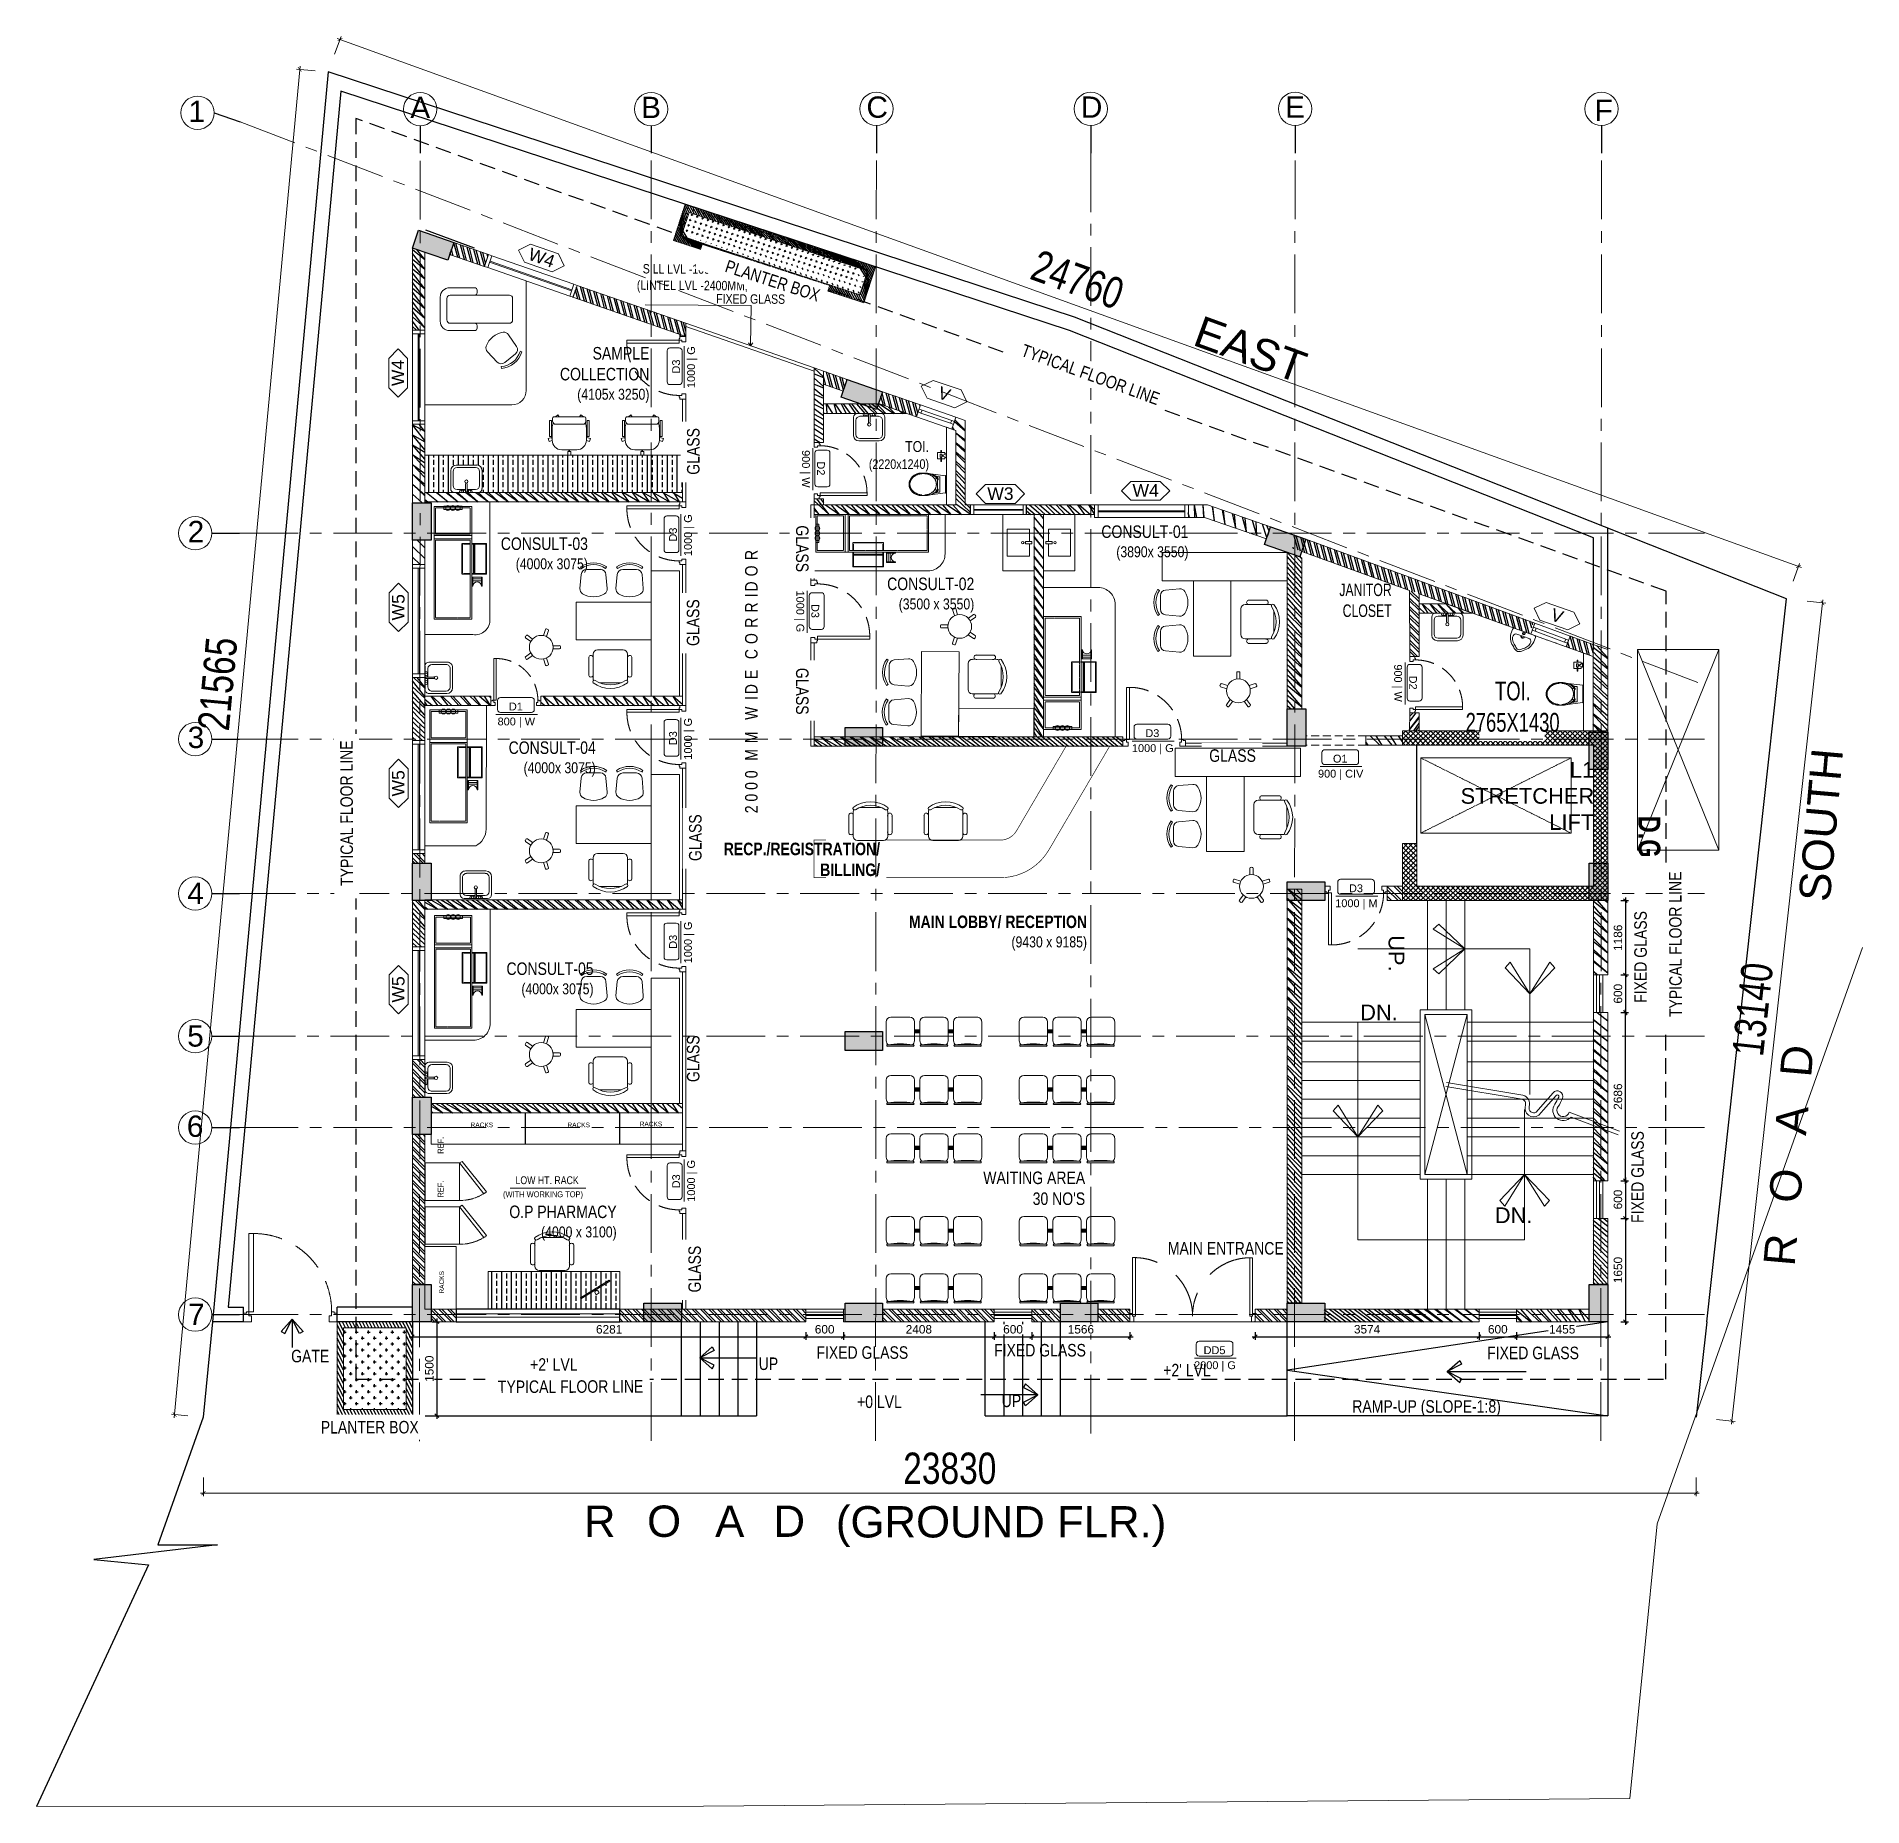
# Model space of a CAD drawing. Header units: metres. Extents: x 60101 to 1133747, y -540 to 107947.
# Drawn here: x 558199 to 587354, y 79694 to 107947 of the extents above; entities that cross this region are included whole.
import ezdxf
from ezdxf.enums import TextEntityAlignment as Align

# ---------------------------------------------------------------- set-up
doc = ezdxf.new("R2010")
doc.units = ezdxf.units.M
doc.header["$LTSCALE"] = 5
doc.header["$PDMODE"] = 3
doc.header["$PDSIZE"] = 20
for name, pattern in [('CENTER', [2, 1.25, -0.25, 0.25, -0.25]), ('CONTINUA', [0]), ('DASHED', [0.75, 0.5, -0.25]), ('HIDDEN', [0.375, 0.25, -0.125]), ('HIDDEN2', [0.1875, 0.125, -0.0625])]:
    doc.linetypes.add(name, pattern=pattern)
for name, color, linetype in [('A-COLUMN', 3, 'Continuous'), ('A-DIM', 2, 'Continuous'), ('A-hatch', 251, 'Continuous'), ('A-PLOT BOUNDARY', 1, 'Continuous'), ('A-TEXT', 3, 'Continuous'), ('A-TEXT-DOOR', 11, 'Continuous'), ('A-Wall', 1, 'Continuous'), ('A-WALL-ELEV', 134, 'Continuous'), ('WALL', 1, 'Continuous'), ('WINDOW', 4, 'Continuous')]:
    doc.layers.add(name, color=color, linetype=linetype)
for name, color, linetype, lineweight in [('A-DETL-LLIN', 251, 'Continuous', 5), ('A-Door', 11, 'Continuous', 15), ('A-DOOR-FRAM', 11, 'Continuous', 9), ('A-FLOR-GRID', 252, 'CENTER', 9), ('A-FURN', 251, 'Continuous', 5), ('A-FURN-FREE', 253, 'Continuous', 5), ('A-Furniture', 252, 'Continuous', 5), ('A-WALL-FULL', 4, 'Continuous', 15), ('A-WIND', 152, 'Continuous', 5), ('Furniture', 47, 'Continuous', 0), ('HSP-FURN-FREE', 253, 'Continuous', 5), ('I-FURN', 55, 'Continuous', 9), ('P-SANR-FIXT', 6, 'Continuous', 9)]:
    doc.layers.add(name, color=color, linetype=linetype, lineweight=lineweight)
doc.styles.add('Arial', font='arial.ttf', dxfattribs={"height": 135})
doc.styles.add('CEN GOTHIC', font='GOTHIC.TTF', dxfattribs={"width": 0.7})
doc.styles.add('century', font='GOTHIC.TTF', dxfattribs={"width": 0.8})
doc.styles.add('Century Gothic', font='GOTHIC.TTF', dxfattribs={"width": 0.7})
doc.styles.add('Century Gothic_B', font='GOTHICB.TTF', dxfattribs={"height": 200})
doc.styles.add('ISO', font='simplex.shx', dxfattribs={"width": 0.8})
doc.styles.add('simplex-0.8', font='simplex.shx', dxfattribs={"width": 0.8})
doc.styles.get("Standard").update_dxf_attribs({"font": 'arial.ttf'})
doc.linetypes.add('ZIGZAG', pattern='A,0.0001,-0.2,[131,ltypeshp.shx,S=0.2,R=0,X=-0.2,Y=0],-0.4,[131,ltypeshp.shx,S=0.2,R=180,X=0.2,Y=0],-0.2', length=0.8001)
doc.dimstyles.new('1-50', dxfattribs={"dimscale": 50, "dimtxt": 5, "dimasz": 1.25, "dimexe": 1, "dimexo": 1, "dimgap": 0, "dimtad": 0, "dimdec": 0, "dimrnd": 5, "dimzin": 12, "dimdsep": 46, "dimtxsty": 'CEN GOTHIC', "dimblk": 'ARCHTICK', "dimcen": 1, "dimdle": 1, "dimclrd": 6, "dimclre": 6, "dimclrt": 256, "dimadec": 0, "dimazin": 3, "dimtfac": 1, "dimtdec": 0, "dimtmove": 1, "dimatfit": 2, "dimfxl": 5, "dimfxlon": 1, "dimtvp": 0.75, "dimtolj": 1, "dimtzin": 12, "dimlwd": 18, "dimlwe": 18, "dimarcsym": 0})
doc.dimstyles.new('NovaDB_MM', dxfattribs={"dimtxt": 135, "dimasz": 60, "dimexe": 50, "dimexo": 50, "dimgap": 50, "dimtad": 1, "dimdec": 0, "dimzin": 0, "dimdsep": 46, "dimtxsty": 'Arial', "dimblk": 'OBLIQUE', "dimcen": 12, "dimdle": 50, "dimadec": 0, "dimazin": 0, "dimtfac": 1, "dimtdec": 0, "dimtofl": 0, "dimtmove": 0, "dimatfit": 3, "dimldrblk": 'OPEN90', "dimfxl": 50, "dimfxlon": 1, "dimtolj": 1, "dimtzin": 0, "dimarcsym": 0})
pattern_1 = [(135, (-235513462.03, -1932085031.54), (-79.5495128835, -79.5495128835), []), (135, (-235513462.03, -1932084978.51), (-79.5495128835, -79.5495128835), [])]
pattern_2 = [(135, (-235513566.62, -1932085229.43), (-79.5495128835, -79.5495128835), []), (135, (-235513566.62, -1932085176.4), (-79.5495128835, -79.5495128835), [])]
pattern_3 = [(135, (311731.45, 36498.74), (-67.35192, -67.35192), []), (135, (311731.45, 36543.64), (-67.35192, -67.35192), [])]

msp = doc.modelspace()

# ---------------------------------------------------------------- texts
at = {"layer": 'A-TEXT'}
for s, insert, char_height, width, attachment_point, rotation, style in [('{\\fArial|b0|i0|c0|p34;SILL LVL -100MM)}', (569286, 104307.7), 150, 2252.9, 3, 359.67927, 'century'), ('{\\fArial|b0|i0|c0|p34;(LINTEL LVL -2400MM,}', (569554.7, 104044.6), 150, 2252.9, 3, 359.67927, 'century'), ('{\\fArial|b0|i0|c0|p34;FIXED GLASS}', (570151.3, 103830), 150, 2252.9, 3, 359.67927, 'century'), ('\\pi713.82604;{\\fArial|b0|i0|c0|p34;EAST}', (576138.7, 103744.7, 287), 500, 3182.768, 1, 340, 'Century Gothic_B'), ('{\\fArial|b0|i0|c0|p34;\\T1.5;2000 MM WIDE CORRIDOR}', (569714.8, 99832.8, 1202854.9), 200, 4267.88, 9, 90, 'century'), ('\\pi412.83695;{\\fArial|b0|i0|c0|p34;SOUTH}', (586297.1, 93755.2), 500, 3182.768, 1, 85, 'Century Gothic_B'), ('{\\fCentury Gothic|b1|i0|c0|p34;D.G}', (583770.9, 94841.2, 287), 350, 2075.039, 9, 270, 'century'), ('{\\fArial|b0|i0|c0|p34;FIXED GLASS}', (583912.6, 93986.6), 200, 2437.611, 9, 90, 'century'), ('UP.', (579783.2, 93602.6), 250, 748.698, 7, 270, 'Arial'), ('\\pi11.74555;{\\fArial|b0|i0|c0|p34;\\T2;ROAD}', (585769.6, 88339.3), 500, 3182.768, 1, 85, 'Century Gothic_B'), ('{\\fArial|b0|i0|c0|p34;FIXED GLASS}', (583864.7, 90473.9), 200, 2437.611, 9, 90, 'century'), ('\\pi420.82337,t645.82337;{\\fArial|b0|i0|c0|p34;RACKS}', (564630, 87460.2), 75, 1119.464, 1, 90, 'simplex-0.8')]:
    msp.add_mtext(s, dxfattribs=dict(at, insert=insert, char_height=char_height, width=width, attachment_point=attachment_point, rotation=rotation, style=style))
for s, insert, char_height, width, attachment_point, style in [('{\\fArial|b0|i0|c0|p34;SAMPLE COLLECTION\\P\\H0.875x;(4105x 3250)}', (567984.6, 102097, 574), 200, 2075.039, 9, 'century'), ('{\\fArial|b0|i0|c0|p34;TOI.\\P\\H0.875x;(2220x1240)}', (572449.2, 100999.5), 175, 1131.13, 9, 'century'), ('{\\fArial|b0|i0|c0|p34;CONSULT-01\\P\\H0.875x;(3890x 3550)}', (576591.9, 99582.5, -287), 200, 2075.039, 9, 'century'), ('{\\fArial|b0|i0|c0|p34;CONSULT-03\\P\\H0.875x;(4000x 3075)}', (567002.9, 99390.2), 200, 1384.633, 9, 'century'), ('{\\fArial|b0|i0|c0|p34;CONSULT-02\\P\\H0.875x;(3500 x 3550)}', (573171.7, 98749.2, 287), 200, 2075.039, 9, 'century'), ('{\\fArial|b0|i0|c0|p34;JANITOR CLOSET}', (579836.6, 98679), 200, 1235.893, 9, 'Century Gothic'), ('{\\fArial|b0|i0|c0|p34;CONSULT-04\\P\\H0.875x;(4000x 3075)}', (567128.4, 96134.4), 200, 1775.024, 9, 'century'), ('L1 \\PSTRETCHER LIFT', (583070.8, 96367), 250, 2590.399, 3, 'Arial'), ('{\\fArial|b1|i0|c0|p34;MAIN LOBBY/ RECEPTION\\P\\fArial|b0|i0|c0|p34;\\H0.875x;              (9430 x 9185)}', (574971.9, 93354.5, 1202854.9), 200, 2849.714, 9, 'century'), ('{\\fArial|b0|i0|c0|p34;CONSULT-05\\P\\H0.875x;(4000x 3075)}', (567093.2, 92606), 200, 1782.975, 9, 'century'), ('DN.', (579333.2, 92494.6), 250, 1986.221, 1, 'Arial'), ('\\pi420.82337,t645.82337;{\\fArial|b0|i0|c0|p34;RACKS}', (564708.6, 90611), 75, 1119.464, 1, 'simplex-0.8'), ('\\pi420.82337,t645.82337;{\\fArial|b0|i0|c0|p34;RACKS}', (566254.9, 90611), 75, 1119.464, 1, 'simplex-0.8'), ('\\pi420.82337,t645.82337;{\\fArial|b0|i0|c0|p34;RACKS}', (567408.7, 90625.6), 75, 1119.464, 1, 'simplex-0.8'), ("{\\fArial|b0|i0|c0|p34;WAITING AREA\\P30 NO'S}", (574942.1, 89292.7, 1202854.9), 200, 2075.039, 9, 'century'), ('{\\fArial|b0|i0|c0|p34;LOW HT. RACK}', (566856, 89626.3), 125, 1832.111, 9, 'ISO'), ('DN.', (581483.4, 89256.8), 250, 1986.221, 1, 'Arial'), ('{\\fArial|b0|i0|c0|p34;MAIN ENTRANCE}', (576262.7, 88501.2), 200, 2849.714, 7, 'century'), ('{\\fArial|b0|i0|c0|p34;GATE}', (562873.2, 86780.7), 200, 1120.827, 9, 'century'), ('{\\fArial|b0|i0|c0|p34;FIXED GLASS}', (572116.7, 86837.2), 200, 2437.611, 9, 'century'), ('{\\fArial|b0|i0|c0|p34;FIXED GLASS}', (574954.4, 86874.2), 200, 2437.611, 9, 'century'), ('{\\fArial|b0|i0|c0|p34;FIXED GLASS}', (582826.7, 86831.1), 200, 2437.611, 9, 'century'), ("{\\fArial|b0|i0|c0|p34;+2' LVL}", (566837.2, 86649), 200, 1630.991, 9, 'century'), ('\\pi673.88569;{\\fArial|b0|i0|c0|p34;UP}', (569056.3, 86658.1), 200, 1630.991, 7, 'century'), ("{\\fArial|b0|i0|c0|p34;+2' LVL}", (576946.2, 86559.4), 200, 1630.991, 9, 'century'), ('{\\fArial|b0|i0|c0|p34;+0 LVL}', (572014.8, 86051.6), 200, 1630.991, 9, 'century'), ('{\\fArial|b0|i0|c0|p34;UP}', (573920, 86066.1), 200, 1630.991, 9, 'century'), ('{\\fArial|b0|i0|c0|p34;RAMP-UP (SLOPE-1:8)}', (581579.6, 85919.2, 2405709.8), 200, 2615.307, 9, 'century'), ('\\pi11.74555;{\\fArial|b0|i0|c0|p34;\\T2;ROAD}', (566927.3, 84497.3), 500, 3182.768, 1, 'Century Gothic_B'), ('\\pi1485.8346;{\\fArial|b0|i0|c0|p34;(GROUND FLR.)}', (569476.5, 84487.9), 500, 8181.424, 1, 'Century Gothic_B')]:
    msp.add_mtext(s, dxfattribs=dict(at, insert=insert, char_height=char_height, width=width, attachment_point=attachment_point, style=style))

# ---------------------------------------------------------------- blocks, each defined once
blk = doc.blocks.new('_ArchTick')
at = {"color": 0, "linetype": 'ByBlock', "const_width": 0.15}
blk.add_lwpolyline([(-0.5, -0.5), (0.5, 0.5)], dxfattribs=at)
blk = doc.blocks.new('*D406')
at = {"layer": 'A-DIM', "color": 6, "lineweight": 18, "transparency": 16777216}
for p, q in [((562959, 107665), (563061, 107947)), ((586246, 99253), (586347, 99535))]:
    blk.add_line(p, q, dxfattribs=at)
at = {"layer": 'A-DIM', "lineweight": 18, "transparency": 16777216}
blk.add_line((562997, 107917), (586378, 99471), dxfattribs=at)
at = {"layer": 'Defpoints', "color": 0, "transparency": 16777216}
for p in [(562856, 107381), (586331, 99488), (586143, 98969)]:
    blk.add_point(p, dxfattribs=at)
at = {"layer": 'A-DIM', "lineweight": 18, "transparency": 16777216, "xscale": 62.5, "yscale": 62.5, "zscale": 62.5}
for p, rotation in [((563044, 107900), 160.1371189231768), ((586331, 99488), 340.1371189231768)]:
    blk.add_blockref('_ArchTick', p, dxfattribs=dict(at, rotation=rotation))
at = {"layer": 'A-DIM', "transparency": 16777216, "insert": (574821, 104065), "char_height": 500, "attachment_point": 5, "rotation": 340.1371, "style": 'century'}
blk.add_mtext('\\A1;24760', dxfattribs=at)
blk = doc.blocks.new('*D407')
at = {"layer": 'A-DIM', "lineweight": 18, "transparency": 16777216}
blk.add_line((585265, 85795), (586722, 98955), dxfattribs=at)
at = {"layer": 'A-DIM', "color": 6, "lineweight": 18, "transparency": 16777216}
for p, q in [((586468, 98933), (586766, 98900)), ((585022, 85872), (585321, 85839))]:
    blk.add_line(p, q, dxfattribs=at)
at = {"layer": 'Defpoints', "color": 0, "transparency": 16777216}
for p in [(586143, 98969), (586716, 98905), (584698, 85908)]:
    blk.add_point(p, dxfattribs=at)
at = {"layer": 'A-DIM', "lineweight": 18, "transparency": 16777216, "xscale": 62.5, "yscale": 62.5, "zscale": 62.5}
for p, rotation in [((586716, 98905), 83.68501515038119), ((585271, 85844), 263.6850151503812)]:
    blk.add_blockref('_ArchTick', p, dxfattribs=dict(at, rotation=rotation))
at = {"layer": 'A-DIM', "transparency": 16777216, "insert": (585602, 92418), "char_height": 500, "attachment_point": 5, "rotation": 83.685, "style": 'century'}
blk.add_mtext('\\A1;13140', dxfattribs=at)
blk = doc.blocks.new('*D408')
at = {"layer": 'A-DIM', "lineweight": 18, "transparency": 16777216}
blk.add_line((562406, 107473), (560399, 85900), dxfattribs=at)
at = {"layer": 'A-DIM', "color": 6, "lineweight": 18, "transparency": 16777216}
for p, q in [((562650, 107400), (562351, 107428)), ((560614, 85931), (560354, 85955))]:
    blk.add_line(p, q, dxfattribs=at)
at = {"layer": 'Defpoints', "color": 0, "transparency": 16777216}
for p in [(562856, 107381), (560404, 85950), (560859, 85908, -287)]:
    blk.add_point(p, dxfattribs=at)
at = {"layer": 'A-DIM', "lineweight": 18, "transparency": 16777216, "xscale": 62.5, "yscale": 62.5, "zscale": 62.5}
for p, rotation in [((562401, 107424), 84.68545175657553), ((560404, 85950), 264.6854517565756)]:
    blk.add_blockref('_ArchTick', p, dxfattribs=dict(at, rotation=rotation))
at = {"layer": 'A-DIM', "transparency": 16777216, "insert": (561093, 97614), "char_height": 500, "attachment_point": 5, "rotation": 84.6855, "style": 'century'}
blk.add_mtext('\\A1;21565', dxfattribs=at)
blk = doc.blocks.new('*D409')
at = {"layer": 'A-DIM', "color": 6, "lineweight": 18, "transparency": 16777216}
for p, q in [((560865, 84945), (560865, 84645)), ((584698, 84945), (584698, 84645))]:
    blk.add_line(p, q, dxfattribs=at)
at = {"layer": 'A-DIM', "lineweight": 18, "transparency": 16777216}
blk.add_line((560815, 84695), (584748, 84695), dxfattribs=at)
at = {"layer": 'Defpoints', "color": 0, "transparency": 16777216}
for p in [(560865, 85284), (584698, 85284), (584698, 84695)]:
    blk.add_point(p, dxfattribs=at)
at = {"layer": 'A-DIM', "lineweight": 18, "transparency": 16777216, "xscale": 62.5, "yscale": 62.5, "zscale": 62.5, "rotation": 180}
blk.add_blockref('_ArchTick', (560865, 84695), dxfattribs=at)
at = {"layer": 'A-DIM', "lineweight": 18, "transparency": 16777216, "xscale": 62.5, "yscale": 62.5, "zscale": 62.5}
blk.add_blockref('_ArchTick', (584698, 84695), dxfattribs=at)
at = {"layer": 'A-DIM', "transparency": 16777216, "insert": (572781, 85089), "char_height": 500, "attachment_point": 5, "style": 'century'}
blk.add_mtext('\\A1;23830', dxfattribs=at)
blk = doc.blocks.new('C2')
at = {"layer": 'A-FURN-FREE'}
for p, q in [((0, 150), (0, -150)), ((375, 225), (75, 225)), ((440, 205), (440, -205)), ((465, 205), (465, -205)), ((75, -225), (375, -225))]:
    blk.add_line(p, q, dxfattribs=at)
for centre, radius, start, end in [((75, 150), 75, 90, 180), ((375, 150), 75, 29.8042, 90), ((1779, 0), 1354, 171.2925, 188.7075), ((453, 206), 12.5, 355.2643, 184.7357), ((75, -150), 75, 180, 270), ((375, -150), 75, 270, 330.1958), ((453, -206), 12.5, 175.2643, 4.7357)]:
    blk.add_arc(centre, radius, start, end, dxfattribs=at)
blk = doc.blocks.new('C3')
at = {"layer": 'A-Furniture'}
for p, q in [((-225, -215), (-312, -215)), ((-225, -220), (-312, -220)), ((-225, -233), (-312, -233)), ((-225, -247), (-312, -247)), ((-225, -260), (-312, -260)), ((-225, -265), (-312, -265)), ((312, -215), (225, -215)), ((312, -215), (225, -215)), ((312, -220), (225, -220)), ((312, -233), (225, -233)), ((312, -247), (225, -247)), ((312, -260), (225, -260)), ((312, -265), (225, -265)), ((312, -265), (225, -265))]:
    blk.add_line(p, q, dxfattribs=at)
at = {"layer": 'A-Furniture', "rotation": 90}
blk.add_blockref('C2', (-537, -465), dxfattribs=at)
at = {"layer": 'A-Furniture', "xscale": -1}
for p, rotation in [((0, -465), 270), ((537, -465), 269.9999999999854)]:
    blk.add_blockref('C2', p, dxfattribs=dict(at, rotation=rotation))
blk = doc.blocks.new('Toilet_paper_holder_9389 - Type 1-1821859-GFC - Second Floor Plan')
at = {"layer": 'A-FURN-FREE'}
for p, q in [((36, 100), (15, 100)), ((15, 90), (36, 90)), ((145, 155), (45, 155)), ((45, 35), (45, 155)), ((45, 35), (74, 35)), ((85, 60), (62, 14)), ((62, 14), (62, 10)), ((62, 14), (95, 14)), ((117, 108), (72, 108)), ((72, 95), (72, 108)), ((72, 83), (72, 95)), ((72, 83), (89, 83)), ((95, 60), (86, 60)), ((89, 83), (89, 60)), ((104, 60), (95, 60)), ((95, 14), (127, 14)), ((101, 60), (101, 83)), ((101, 83), (117, 83)), ((127, 14), (105, 60)), ((116, 35), (145, 35)), ((117, 108), (117, 95)), ((147, 100), (117, 100)), ((117, 95), (117, 83)), ((117, 90), (147, 90)), ((127, 10), (127, 14)), ((145, 155), (145, 100)), ((147, 100), (145, 100)), ((145, 91), (145, 35)), ((145, 90), (147, 90))]:
    blk.add_line(p, q, dxfattribs=at)
at = {"layer": 'A-FURN-FREE', "flags": 128}
for points in [[(36, 100), (38, 100), (39, 100), (40, 100), (42, 100), (43, 100), (45, 100)], [(45, 90), (43, 90), (42, 90), (40, 90), (39, 90), (38, 90), (36, 90), (36, 90)], [(147, 100), (149, 100), (150, 100), (152, 100), (153, 100), (155, 100), (156, 100), (158, 100), (159, 100), (161, 100), (162, 100), (163, 100), (165, 100), (166, 100), (167, 100), (169, 100), (170, 100), (171, 100), (172, 100), (173, 100), (174, 100), (175, 100), (176, 100), (177, 100), (178, 100), (179, 100), (180, 100), (181, 100), (181, 100), (182, 100), (182, 100), (183, 100), (183, 100), (184, 100), (184, 100), (184, 100), (185, 100), (185, 100), (185, 100), (185, 100)], [(185, 100), (185, 100), (185, 100), (185, 100), (185, 100), (184, 100), (184, 100), (184, 100), (183, 100), (183, 100), (182, 100), (181, 100), (181, 100), (180, 100), (179, 100), (178, 100), (178, 100), (177, 100), (176, 100), (175, 100), (174, 100), (173, 100), (171, 100), (170, 100), (169, 100), (168, 100), (166, 100), (165, 100), (164, 100), (162, 100), (161, 100), (160, 100), (158, 100), (157, 100), (155, 100), (154, 100), (152, 100), (151, 100), (149, 100), (148, 100), (147, 100)], [(147, 90), (149, 90), (150, 90), (152, 90), (153, 90), (155, 90), (156, 90), (158, 90), (159, 90), (161, 90), (162, 90), (163, 90), (165, 90), (166, 90), (167, 90), (169, 90), (170, 90), (171, 90), (172, 90), (173, 90), (174, 90), (175, 90), (176, 90), (177, 90), (178, 90), (179, 90), (180, 90), (181, 90), (181, 90), (182, 90), (182, 90), (183, 90), (183, 90), (184, 90), (184, 90), (184, 90), (185, 90), (185, 90), (185, 90), (185, 90)], [(185, 90), (185, 90), (185, 90), (185, 90), (185, 90), (184, 90), (184, 90), (184, 90), (183, 90), (183, 90), (182, 90), (181, 90), (181, 90), (180, 90), (179, 90), (178, 90), (178, 90), (177, 90), (176, 90), (175, 90), (174, 90), (173, 90), (171, 90), (170, 90), (169, 90), (168, 90), (166, 90), (165, 90), (164, 90), (162, 90), (161, 90), (160, 90), (158, 90), (157, 90), (155, 90), (154, 90), (152, 90), (151, 90), (149, 90), (148, 90), (147, 90)], [(185, 100), (185, 100), (185, 100), (186, 100), (186, 100), (186, 100), (186, 100), (186, 100), (187, 100), (187, 100), (187, 100), (187, 100), (187, 100), (187, 100), (188, 100), (188, 100), (188, 99), (188, 99), (188, 99), (188, 99), (189, 99), (189, 99), (189, 99), (189, 98), (189, 98), (189, 98), (189, 98), (189, 98), (190, 98), (190, 97), (190, 97), (190, 97), (190, 97), (190, 97), (190, 96), (190, 96), (190, 96), (190, 96), (190, 96), (190, 96), (190, 95)], [(190, 95), (190, 95), (190, 95), (190, 95), (190, 95), (190, 94), (190, 94), (190, 94), (190, 94), (190, 94), (190, 94), (190, 93), (189, 93), (189, 93), (189, 93), (189, 93), (189, 92), (189, 92), (189, 92), (189, 92), (188, 92), (188, 92), (188, 92), (188, 91), (188, 91), (188, 91), (188, 91), (187, 91), (187, 91), (187, 91), (187, 91), (187, 91), (186, 91), (186, 91), (186, 91), (186, 91), (186, 90), (185, 90), (185, 90), (185, 90), (185, 90)]]:
    blk.add_lwpolyline(points, dxfattribs=at)
at = {"layer": 'A-FURN-FREE'}
for start_param, end_param in [(4.712389, 7.853982), (1.570796, 4.712389)]:
    blk.add_ellipse((15, 95), major_axis=(0, 5), ratio=0.5, start_param=start_param, end_param=end_param, dxfattribs=at)
for points, knots in [([(95, 84), (95, 84), (94, 84), (93, 84), (93, 84), (92, 84), (92, 84), (92, 84), (91, 84), (91, 84), (91, 84), (91, 84), (90, 84), (90, 83), (90, 83), (90, 83), (90, 83), (90, 83), (89, 83), (89, 83), (89, 83), (89, 83)], [0, 0, 0, 0, 0.0555556, 0.0833333, 0.1111111, 0.1388889, 0.1666667, 0.1944444, 0.2083333, 0.2222222, 0.2361111, 0.25, 0.2777778, 0.3055556, 0.3194444, 0.3333333, 0.3472222, 0.3611111, 0.3888889, 0.4166667, 0.4444444, 0.4444444, 0.4444444, 0.4444444]), ([(101, 83), (101, 83), (101, 83), (100, 83), (100, 83), (100, 83), (100, 83), (100, 84), (99, 84), (99, 84), (99, 84), (99, 84), (98, 84), (98, 84), (98, 84), (97, 84), (97, 84), (96, 84), (95, 84), (95, 84)], [0.5555556, 0.5555556, 0.5555556, 0.5555556, 0.6111111, 0.6388889, 0.6666667, 0.6805556, 0.6944444, 0.7222222, 0.75, 0.7638889, 0.7777778, 0.7916667, 0.8055556, 0.8333333, 0.8611111, 0.8888889, 0.9166667, 0.9444444, 1, 1, 1, 1])]:
    blk.add_open_spline(points, degree=3, knots=knots, dxfattribs=at)
blk = doc.blocks.new('Walvit_Elongated Hung Bowl_604119 W - Walvit-704296-GFC - Second Floor Plan')
at = {"layer": 'A-FURN-FREE', "lineweight": 9}
for p, q in [((-180, -159), (-180, -203)), ((-180, -203), (-179, -203)), ((-179, -203), (-180, -203)), ((-179, -218), (-179, -135)), ((-138, -536), (-178, -206)), ((-168, -291), (-138, -536)), ((178, -206), (138, -536)), ((138, -536), (172, -256)), ((175, -135), (175, -218)), ((175, -203), (177, -203)), ((180, -203), (175, -203)), ((177, -203), (178, -203)), ((178, -203), (180, -203)), ((180, -203), (180, -159)), ((138, -536), (-139, -536)), ((138, -551), (-139, -551)), ((-127, -415), (-127, -444)), ((-117, -405), (-126, -405)), ((-124, -447), (118, -447)), ((-106, -397), (-122, -397)), ((-102, -405), (-117, -405)), ((-89, -389), (-106, -389)), ((-106, -389), (-106, -397)), ((-101, -405), (-101, -418)), ((-101, -418), (-80, -418)), ((-96, -407), (92, -407)), ((-89, -358), (-89, -389)), ((-80, -418), (-80, -407)), ((72, -407), (72, -418)), ((72, -418), (93, -418)), ((86, -389), (86, -357)), ((103, -389), (86, -389)), ((93, -418), (93, -407)), ((113, -405), (99, -405)), ((103, -397), (103, -389)), ((103, -397), (119, -397)), ((124, -405), (113, -405)), ((119, -446), (119, -411)), ((139, -536), (131, -536))]:
    blk.add_line(p, q, dxfattribs=at)
at = {"layer": 'A-FURN-FREE', "lineweight": 9, "flags": 128}
for points in [[(-66, 17), (-73, 13), (-80, 8), (-87, 3), (-93, -2), (-99, -7), (-105, -12), (-111, -18), (-116, -24), (-122, -30), (-127, -37), (-131, -43), (-136, -50), (-140, -57), (-144, -64), (-148, -71), (-151, -78), (-154, -86), (-157, -94), (-159, -101), (-162, -109), (-163, -117), (-165, -125), (-166, -133), (-167, -141), (-168, -149), (-168, -157), (-168, -159)], [(-73, 28), (-80, 23), (-84, 20)], [(73, 28), (68, 31), (62, 33), (57, 36), (52, 38), (46, 40), (41, 41), (35, 43), (29, 44), (24, 45), (18, 46), (12, 47), (6, 47), (0, 47), (-5, 47), (-11, 47), (-17, 46), (-23, 45), (-28, 44), (-34, 43), (-40, 42), (-45, 40), (-51, 38), (-56, 36), (-62, 34), (-67, 31), (-72, 28), (-73, 28)], [(66, 17), (62, 19), (57, 22), (52, 24), (47, 26), (42, 28), (37, 29), (32, 31), (27, 32), (22, 33), (16, 33), (11, 34), (6, 34), (0, 34), (-5, 34), (-10, 34), (-16, 34), (-21, 33), (-26, 32), (-31, 31), (-36, 29), (-41, 28), (-46, 26), (-51, 24), (-56, 22), (-61, 20), (-66, 17), (-66, 17)], [(168, -159), (168, -151), (167, -143), (166, -135), (165, -127), (164, -119), (162, -111), (160, -103), (158, -95), (155, -88), (152, -80), (149, -73), (145, -65), (141, -58), (137, -51), (132, -45), (128, -38), (123, -32), (118, -25), (112, -19), (106, -14), (101, -8), (94, -3), (88, 2), (81, 7), (75, 12), (68, 16), (66, 17)], [(111, 0), (109, 1), (102, 7), (96, 12), (89, 17), (82, 22), (74, 27), (73, 28)], [(-176, -114), (-177, -123), (-179, -131), (-180, -140), (-180, -149), (-180, -157), (-180, -159)], [(-180, -203), (-180, -211), (-180, -220), (-179, -229), (-178, -237), (-176, -246), (-175, -250)], [(-168, -203), (-168, -211), (-167, -219), (-166, -227), (-165, -235), (-164, -243), (-162, -251), (-160, -259), (-158, -267), (-155, -274), (-152, -282), (-149, -289), (-145, -297), (-141, -304), (-137, -311), (-133, -317), (-128, -324), (-126, -327)], [(125, -327), (130, -321), (135, -314), (139, -307), (143, -300), (147, -293), (150, -286), (153, -278), (156, -271), (159, -263), (161, -255), (163, -247), (165, -239), (166, -231), (167, -223), (167, -215), (168, -207), (168, -203)], [(167, -83), (164, -75), (162, -71)], [(169, -274), (171, -267), (173, -258), (175, -250), (177, -241), (178, -233), (179, -224), (180, -216), (180, -207), (180, -203)], [(180, -159), (180, -150), (180, -142), (179, -133), (178, -125), (176, -116), (174, -108), (172, -100), (170, -91)], [(-139, -536), (-140, -536), (-140, -536), (-140, -537), (-140, -538), (-140, -540), (-140, -542), (-140, -544), (-140, -546), (-140, -548), (-140, -551)], [(-126, -327), (-122, -332), (-118, -337), (-113, -341), (-109, -346), (-104, -350), (-99, -354), (-94, -358), (-89, -361), (-84, -365), (-78, -368), (-73, -371), (-67, -374), (-61, -377), (-55, -379), (-49, -381), (-43, -383), (-37, -384), (-31, -386), (-25, -387), (-18, -388), (-12, -388), (-6, -389), (1, -389), (7, -389), (13, -388), (20, -388), (26, -387), (32, -386), (38, -384), (44, -383), (50, -381), (56, -378), (62, -376), (68, -374), (74, -371), (79, -368), (85, -364), (90, -361), (95, -357), (100, -353), (105, -349), (110, -345), (114, -340), (118, -336), (123, -331), (125, -327)], [(140, -551), (140, -548), (140, -546), (140, -544), (140, -542), (140, -540), (140, -538), (140, -537), (140, -536), (140, -536), (139, -536)]]:
    blk.add_lwpolyline(points, dxfattribs=at)
at = {"layer": 'A-FURN-FREE', "lineweight": 9}
for centre, radius, start, end in [((-2, -135), 177, 90, 180), ((-2, -135), 177, 0, 90), ((64, -218), 243, 180, 225.4974), ((169, -211), 347, 184.8375, 186.2587), ((169, -211), 347, 190.6296, 194.3727), ((-68, -218), 243, 314.4639, 0), ((-172, -211), 347, 345.6273, 350.3097), ((-172, -211), 347, 352.0917, 356.6848), ((155, -236), 328, 190.7297, 200.8262), ((155, -236), 320, 196.7469, 210.1675), ((155, -236), 328, 206.7534, 210.9227), ((-117, -415), 9.94, 90, 180), ((-124, -444), 2.96, 180, 270), ((-96, -397), 10.3, 180, 270), ((92, -397), 10.3, 270, 0), ((113, -411), 6.35, 0, 90), ((118, -446), 1.52, 270, 0), ((-158, -236), 320, 329.8325, 343.7742), ((-158, -236), 328, 329.0773, 349.2703)]:
    blk.add_arc(centre, radius, start, end, dxfattribs=at)
for points in [[(-167, -297), (-166, -297), (-166, -297), (-164, -297)], [(-122, -397), (-119, -392), (-116, -387), (-113, -382)], [(111, -382), (114, -387), (116, -392), (119, -397)], [(162, -297), (163, -297), (164, -297), (164, -297)]]:
    blk.add_open_spline(points, degree=3, dxfattribs=at)
for points in [[(-126, -405), (-126, -405), (-126, -404), (-125, -403), (-124, -402), (-124, -401), (-123, -400), (-122, -398), (-122, -397)], [(119, -397), (120, -398), (121, -400), (121, -401), (122, -402), (123, -403), (123, -404), (123, -405), (124, -405)]]:
    blk.add_open_spline(points, degree=3, knots=[-1, -1, -1, -1, -0.75, -0.625, -0.5, -0.375, -0.25, 0, 0, 0, 0], dxfattribs=at)
blk = doc.blocks.new('M_Sink Vanity-Square - WB - 500 x 440mm-V46-GFC - Ground floor Plan')
at = {"layer": 'A-FURN-FREE'}
for p, q in [((-234, 117), (-234, -171)), ((-234, 117), (-234, -171)), ((-196, 69), (-196, -158)), ((202, 180), (-171, 180)), ((202, 180), (-171, 180)), ((3, 133), (-133, 133)), ((92, 180), (-73, 180)), ((-73, 142), (3, 142)), ((3, 161), (3, 40)), ((28, 161), (28, 40)), ((28, 142), (92, 142)), ((164, 133), (28, 133)), ((228, -158), (228, 69)), ((266, -176), (266, 117)), ((266, -176), (266, 117)), ((-145, -260), (181, -260)), ((-145, -260), (181, -260)), ((-133, -222), (164, -222))]:
    blk.add_line(p, q, dxfattribs=at)
for centre, radius, start, end in [((-171, 117), 63.5, 90, 180), ((-171, 117), 63.5, 90, 180), ((-133, 69), 63.5, 90, 180), ((-73, 161), 19, 90, 270), ((-48, 161), 19, 0, 180), ((-48, 161), 19, 180, 0), ((16, 3), 25.4, 0, 180), ((16, 3), 25.4, 180, 0), ((16, 161), 12.7, 0, 180), ((16, 40), 12.7, 180, 0), ((66, 161), 19, 0, 180), ((66, 161), 19, 180, 0), ((92, 161), 19, 270, 90), ((164, 69), 63.5, 0, 90), ((202, 117), 63.5, 0, 90), ((202, 117), 63.5, 0, 90), ((-145, -171), 88.9, 180, 270), ((-145, -171), 88.9, 180, 270), ((-133, -158), 63.5, 180, 270), ((164, -158), 63.5, 270, 0), ((181, -176), 84.4, 270, 0), ((181, -176), 84.4, 270, 0)]:
    blk.add_arc(centre, radius, start, end, dxfattribs=at)
blk = doc.blocks.new('M_Chair-Executive - M_Chair-Executive-V26-GFC -  Fourth Floor Plan')
at = {"layer": 'A-FURN-FREE', "lineweight": 18}
for p, q in [((116, 365), (116, 308)), ((116, 365), (166, 365)), ((116, 308), (166, 308)), ((135, 308), (135, 282)), ((135, 308), (147, 308)), ((147, 308), (147, 282)), ((166, 365), (166, 308)), ((-196, 102), (-180, 150)), ((-196, 102), (-142, 84)), ((-180, 150), (-132, 134)), ((-177, 68), (-177, -184)), ((-177, 68), (-145, 68)), ((-145, 68), (-145, -184)), ((-142, 84), (-132, 115)), ((-132, 129), (-132, -66)), ((20, 282), (262, 282)), ((135, 282), (147, 282)), ((414, 134), (462, 150)), ((414, 129), (414, -66)), ((424, 84), (414, 115)), ((478, 102), (424, 84)), ((426, 68), (426, -184)), ((458, 68), (426, 68)), ((458, 68), (458, -184)), ((462, 150), (478, 102)), ((-177, -184), (-145, -184)), ((-125, -222), (-125, -177)), ((-100, -247), (382, -247)), ((-42, -276), (-84, -247)), ((-75, -126), (357, -126)), ((-21, -247), (-42, -276)), ((303, -247), (324, -276)), ((324, -276), (363, -247)), ((407, -222), (407, -177)), ((458, -184), (426, -184))]:
    blk.add_line(p, q, dxfattribs=at)
for centre, radius, start, end in [((20, 129), 152, 90, 180), ((262, 129), 152, 0, 90), ((46, -66), 178, 180, 206.1658), ((-75, -177), 50.7, 90, 180), ((-100, -222), 25.2, 180, 270), ((357, -177), 50.7, 0, 90), ((382, -222), 25.2, 270, 0), ((236, -66), 178, 333.8316, 0)]:
    blk.add_arc(centre, radius, start, end, dxfattribs=at)
blk = doc.blocks.new('LIFT-STRETCHER-VER')
at = {"layer": 'A-hatch', "ltscale": 11}
h = blk.add_hatch(dxfattribs=at)
h.set_pattern_fill('ANSI37', color=256, scale=450, angle=-90)
h.set_pattern_definition([(315, (193157.477, -140141.427), (39.774756, 39.774756), []), (45, (193157.477, -140141.427), (-39.774756, 39.774756), [])])
h.paths.add_polyline_path([(1330, 0), (-1380, 0), (-1380, -3279), (-470, -3279), (-470, -3049), (-1150, -3049), (-1150, -230), (1100, -230), (1100, -3279), (1330, -3279)])
at = {"layer": 'A-FURN-FREE', "color": 253, "linetype": 'Continuous', "ltscale": 5}
blk.add_lwpolyline([(897, -2986), (897, -586), (-303, -586), (-303, -2986)], close=True, dxfattribs=at)
at = {"layer": 'A-WALL-FULL'}
for p, q in [((-1380, -3279), (-1380, 0)), ((1330, 0), (-1380, 0)), ((-1150, -3049), (-1150, -230)), ((1100, -230), (-1150, -230)), ((1100, -3279), (1100, -230)), ((1330, -3279), (1330, 0)), ((-470, -3049), (-1150, -3049)), ((-470, -3049), (-470, -3279)), ((-470, -3279), (-1380, -3279)), ((1330, -3279), (1100, -3279))]:
    blk.add_line(p, q, dxfattribs=at)
at = {"layer": 'HSP-FURN-FREE', "color": 253, "linetype": 'DASHED', "ltscale": 5}
for p, q in [((-303, -2986), (897, -586)), ((-303, -586), (897, -2986))]:
    blk.add_line(p, q, dxfattribs=at)
at = {"layer": 'WALL', "color": 253}
blk.add_line((-470, -3049), (1100, -3049), dxfattribs=at)
blk = doc.blocks.new('A$C01A30E23-flat-4')
at = {"layer": 'A-FURN-FREE', "linetype": 'Continuous'}
for p, q in [((605, 0), (1097, 0)), ((605, -236), (605, 0)), ((1097, 0), (1097, -238)), ((1097, -197), (605, -197)), ((1087, -10), (615, -10)), ((615, -10), (615, -187)), ((1087, -187), (615, -187)), ((1087, -207), (615, -207)), ((615, -207), (615, -236)), ((1087, -10), (1087, -187)), ((1087, -207), (1087, -238))]:
    blk.add_line(p, q, dxfattribs=at)
at = {"layer": 'A-FURN-FREE'}
for p, q in [((14, -238), (1816, -238)), ((14, -838), (14, -238)), ((481, -838), (481, -240)), ((531, -838), (531, -240)), ((1142, -229), (1142, -71)), ((1289, -71), (1142, -71)), ((1289, -81), (1142, -81)), ((1289, -219), (1142, -219)), ((1289, -229), (1142, -229)), ((1171, -219), (1171, -81)), ((1201, -219), (1201, -81)), ((1289, -71), (1289, -81)), ((1289, -219), (1289, -229)), ((1816, -238), (1816, -838)), ((13, -390), (63, -390)), ((13, -685), (13, -390)), ((63, -390), (63, -685)), ((63, -685), (13, -685)), ((1816, -838), (14, -838))]:
    blk.add_line(p, q, dxfattribs=at)
at = {"layer": 'A-FURN-FREE', "linetype": 'HIDDEN2', "ltscale": 0.5}
for p, q in [((39, -263), (39, -814)), ((457, -263), (39, -263)), ((457, -814), (457, -263)), ((555, -814), (555, -263)), ((605, -393), (605, -257)), ((615, -257), (615, -368)), ((1087, -257), (1087, -368)), ((1097, -393), (1097, -257)), ((1097, -393), (605, -393)), ((1087, -384), (615, -384)), ((39, -814), (457, -814)), ((1791, -814), (555, -814))]:
    blk.add_line(p, q, dxfattribs=at)
at = {"layer": 'A-FURN-FREE', "linetype": 'HIDDEN2'}
for p, q in [((555, -263), (1791, -263)), ((1791, -263), (1791, -814))]:
    blk.add_line(p, q, dxfattribs=at)
at = {"layer": 'A-FURN-FREE'}
for centre in [(39, -460), (39, -538), (39, -617)]:
    blk.add_circle(centre, 38.7, dxfattribs=at)
blk.add_arc((1289, -150), 68.9, 90.1612, 269.8388, dxfattribs=at)
blk = doc.blocks.new('HANDWASH-02-flat-3')
at = {"layer": 'A-FURN-FREE'}
for p, q in [((150, 500), (-450, 500)), ((-450, 500), (450, 500)), ((-450, 500), (-450, 0)), ((-216, 431), (216, 431)), ((-216, 76), (-216, 431)), ((216, 431), (216, 76)), ((450, 500), (450, 0)), ((-450, 0), (450, 0)), ((-19, 76), (-216, 76)), ((-19, 36), (-19, 138)), ((-19, 138), (19, 138)), ((19, 36), (-19, 36)), ((19, 36), (-19, 36)), ((19, 138), (19, 36)), ((216, 76), (19, 76))]:
    blk.add_line(p, q, dxfattribs=at)
blk.add_circle((0, 182), 19.1, dxfattribs=at)
blk = doc.blocks.new('ARROW-KIRAN1')
at = {"layer": 'A-hatch', "linetype": 'Continuous'}
blk.add_lwpolyline([(0, 0), (-1.32, -1.18), (-1.53, -0.78), (0, 0), (-1.32, 1.17), (-1.53, 0.78), (0, 0)], close=True, dxfattribs=at)
blk = doc.blocks.new('Inf_door_Flush frame  3D - 750X2250 D1-W-1734027-GFC - Second Floor Plan')
at = {"layer": 'A-Door'}
for p, q in [((-375, -19), (-375, 50)), ((-375, 50), (-310, 50)), ((-330, 3), (-330, -29)), ((-310, 3), (-330, 3)), ((-310, 50), (-310, 3)), ((310, 50), (310, 3)), ((375, 50), (310, 50)), ((310, 3), (330, 3)), ((330, 3), (330, -29)), ((375, -19), (375, 50)), ((-350, -19), (-375, -19)), ((-350, -29), (-350, -19)), ((-330, -29), (-350, -29)), ((295, -29), (295, -654)), ((330, -29), (295, -29)), ((330, -654), (330, -29)), ((330, -29), (350, -29)), ((350, -19), (375, -19)), ((350, -29), (350, -19)), ((295, -654), (330, -654))]:
    blk.add_line(p, q, dxfattribs=at)
at = {"layer": 'A-Door', "linetype": 'DASHED', "ltscale": 100}
blk.add_arc((295, -29), 625, 180, 270, dxfattribs=at)
blk = doc.blocks.new('double door 2d')
at = {"color": 8, "linetype": 'CONTINUA', "lineweight": 0, "ltscale": 2500}
blk.add_line((66.9, 0), (2.1, 0), dxfattribs=at)
at = {"layer": 'A-Door'}
for points in [[(1.5, 3.1), (3, 3.1), (3, 35.3), (1.5, 35.3)], [(67.5, 3.1), (66, 3.1), (66, 35.3), (67.5, 35.3)], [(1.5, 3), (1.5, 4.5), (0, 4.5), (0, 0), (2.1, 0), (2.1, 3)], [(67.5, 3), (67.5, 4.5), (69, 4.5), (69, 0), (66.9, 0), (66.9, 3)]]:
    blk.add_lwpolyline(points, close=True, dxfattribs=at)
at = {"layer": 'A-Door', "linetype": 'DASHED', "lineweight": 0, "ltscale": 10}
for centre, start, end in [((2.3, 3.1), 0, 90), ((66.7, 3.1), 90, 180)]:
    blk.add_arc(centre, 32.2, start, end, dxfattribs=at)
blk = doc.blocks.new('CHAIR7-flat-7')
at = {"layer": 'A-FURN-FREE'}
for p, q in [((117, 345), (410, 345)), ((0, 206), (0, -206)), ((458, 275), (69, 275)), ((527, -171), (527, 171)), ((69, -275), (458, -275)), ((117, -344), (410, -344))]:
    blk.add_line(p, q, dxfattribs=at)
for centre, radius, start, end in [((127, 310), 35.8, 73.7398, 286.2602), ((400, 310), 35.8, 253.7398, 106.2602), ((69, 206), 68.8, 90, 180), ((458, 206), 68.8, 62.4156, 90), ((512, 255), 25.1, 53.3099, 212.0274), ((111, 0), 450, 327.5758, 32.4242), ((160, 0), 458, 323.1301, 36.8699), ((69, -206), 68.8, 180, 270), ((127, -309), 35.8, 73.7398, 286.2602), ((400, -309), 35.8, 253.7398, 106.2602), ((458, -206), 68.8, 270, 297.5844), ((512, -255), 25.1, 147.9726, 306.6901)]:
    blk.add_arc(centre, radius, start, end, dxfattribs=at)
blk = doc.blocks.new('CHAIR1-flat-5')
at = {"layer": 'A-FURN-FREE'}
for p, q in [((-454, 193), (-479, 209)), ((-439, 110), (-439, -110)), ((-133, 218), (-358, 198)), ((-454, -193), (-479, -209)), ((-358, -198), (-133, -218))]:
    blk.add_line(p, q, dxfattribs=at)
at = {"layer": 'A-FURN-FREE', "extrusion": (0, 0, -1)}
for centre, major_axis, start_param, end_param in [((-173, 0), (-371, 0), 5.683135, 6.883236), ((-173, 0), (-341, 0), 5.683135, 6.883236), ((-351, 110), (-88.9, 0), 6.283185, 7.767243), ((-125, 129), (-88.9, 0), 1.484058, 2.59019), ((-336, 0), (-336, 0), 2.58988, 3.693305), ((-351, -110), (-88.9, 0), 4.799127, 6.283185), ((-125, -129), (-88.9, 0), 3.692995, 4.799127)]:
    blk.add_ellipse(centre, major_axis=major_axis, ratio=1, start_param=start_param, end_param=end_param, dxfattribs=at)
blk = doc.blocks.new('CHAIR1-flat-6')
at = {"layer": 'A-FURN-FREE'}
for p, q in [((-454, 193), (-479, 209)), ((-454, -193), (-479, -209))]:
    blk.add_line(p, q, dxfattribs=at)
blk.add_lwpolyline([(-50, -176, -0.283804), (-133, -218), (-358, -198, -0.389031), (-439, -110), (-439, 110, -0.389031), (-358, 198), (-133, 218, -0.283804), (-50, 176)], format="xyb", dxfattribs=at)
for centre, radius, start, end in [((-173, 0), 371, 145.6197, 214.3803), ((-173, 0), 341, 145.6197, 214.3803), ((-336, 0), 336, 328.3892, 31.6108)]:
    blk.add_arc(centre, radius, start, end, dxfattribs=at)
blk = doc.blocks.new('044-flat-3')
at = {"layer": 'A-FURN-FREE'}
for p, q in [((13, 25), (116, 25)), ((222, 172), (190, 270)), ((271, 187), (239, 285)), ((443, 132), (526, 192)), ((472, 90), (556, 151)), ((13, -25), (116, -25)), ((222, -172), (190, -270)), ((271, -187), (239, -285)), ((443, -132), (526, -192)), ((472, -90), (556, -151))]:
    blk.add_line(p, q, dxfattribs=at)
blk.add_circle((305, 0), 190, dxfattribs=at)
for centre, radius, start, end in [((305, 0), 305, 105.5081, 110.4919), ((227, 281), 12.7, 18, 105.5081), ((13, 13), 12.7, 90, 177.5081), ((305, 0), 305, 177.5081, 182.4919), ((203, 274), 12.7, 110.4919, 198), ((533, 182), 12.7, 38.4919, 126), ((305, 0), 305, 33.5081, 38.4919), ((548, 161), 12.7, 306, 33.5081), ((13, -13), 12.7, 182.4919, 270), ((203, -274), 12.7, 162, 249.5081), ((305, 0), 305, 249.5081, 254.4919), ((227, -281), 12.7, 254.4919, 342), ((533, -182), 12.7, 234, 321.5081), ((305, 0), 305, 321.5081, 326.4919), ((548, -161), 12.7, 326.4919, 54)]:
    blk.add_arc(centre, radius, start, end, dxfattribs=at)
blk = doc.blocks.new('CON-T-1-flat-3')
at = {"layer": 'A-FURN-FREE', "linetype": 'Continuous', "ltscale": 50}
for points in [[(-1850, -1500), (-1250, -1500), (-1250, -150), (-1850, -150)], [(-1250, -150), (-1250, -600), (-50, -600), (-50, -150)]]:
    blk.add_lwpolyline(points, close=True, dxfattribs=at)
at = {"rotation": 359.9999999999999}
for name, p in [('CHAIR1-flat-5', (-1926, -529)), ('CHAIR7-flat-7', (-1104, -1105)), ('CHAIR1-flat-6', (-1926, -1165)), ('044-flat-3', (-1548, -1904))]:
    blk.add_blockref(name, p, dxfattribs=at)
blk = doc.blocks.new('URINAL')
at = {"layer": 'A-FURN-FREE'}
for points in [[(0, -330, -0.225239), (-79, -285, -0.236652), (-194, -100), (-196, -26, -0.366222), (-175, 0), (0, 0), (175, 0, -0.366222), (196, -26), (194, -100, -0.236652), (79, -285, -0.225239)], [(0, -73), (119, -73, -0.299436), (150, -142, -0.214402), (58, -263, -0.236951), (0, -300, -0.236951), (-58, -263, -0.214402), (-150, -142, -0.299436), (-119, -73)]]:
    blk.add_lwpolyline(points, format="xyb", close=True, dxfattribs=at)
for centre, radius in [((0, -25), 21), ((0, -20), 15)]:
    blk.add_circle(centre, radius, dxfattribs=at)
for radius, start, end in [(30, 172.6673, 7.3327), (22.5, 170.2021, 9.7979)]:
    blk.add_arc((0, -77), radius, start, end, dxfattribs=at)
blk = doc.blocks.new('DOOR-NAME-NEW')
at = {"layer": 'A-DOOR-FRAM'}
blk.add_line((-323, 0), (346, 0), dxfattribs=at)
blk.add_lwpolyline([(-293, 225, -0.414214), (-248, 270), (248, 270, -0.414214), (293, 225), (293, 77, -0.414214), (248, 32), (-248, 32, -0.414214), (-293, 77)], format="xyb", close=True, dxfattribs=at)
at = {"layer": 'A-TEXT', "color": 30, "true_color": 0xff8c1a, "style": 'Arial'}
for tag, p in [('D5C', (-1, 77)), ('DSIZE', (7, -210))]:
    blk.add_attdef(tag, text='', height=150, dxfattribs=at).set_placement(p, align=Align.CENTER)
blk = doc.blocks.new('COLB')
at = {"layer": 'A-hatch'}
h = blk.add_hatch(color=256, dxfattribs=at)
h.paths.add_polyline_path([(-12242, -6450), (-11943, -6450), (-11943, -7047), (-12242, -7047)])
h.paths.add_polyline_path([(-8545, -7047), (-8545, -6748), (-7947, -6748), (-7947, -7047)])
h.paths.add_polyline_path([(-5333, -7047), (-5333, -6748), (-4735, -6748), (-4735, -7047)])
h.paths.add_polyline_path([(-1897, -7047), (-1897, -6748), (-1299, -6748), (-1299, -7047)])
h.paths.add_polyline_path([(1726, -7047), (1726, -6748), (2324, -6748), (2324, -7047)])
h.paths.add_polyline_path([(6544, -6450), (6843, -6450), (6843, -7047), (6544, -7047)])
h.paths.add_polyline_path([(6544, 273), (6843, 273), (6843, -324), (6544, -324)])
h.paths.add_polyline_path([(6544, 2365), (6843, 2365), (6843, 1767), (6544, 1767)])
h.paths.add_polyline_path([(-5333, -2715), (-5333, -2416), (-4735, -2416), (-4735, -2715)])
h.paths.add_polyline_path([(-12242, -3462), (-11943, -3462), (-11943, -4059), (-12242, -4059)])
h.paths.add_polyline_path([(-12242, 273), (-11943, 273), (-11943, -324), (-12242, -324)])
h.paths.add_polyline_path([(-12242, 6025), (-11943, 6025), (-11943, 5427), (-12242, 5427)])
h.paths.add_polyline_path([(-11580, 10179), (-11678, 9897), (-12242, 10093), (-12144, 10376)])
h.paths.add_polyline_path([(-4735, 7798), (-4833, 7515), (-5398, 7712), (-5300, 7994)])
h.paths.add_polyline_path([(-5333, 2141), (-5333, 2439), (-4735, 2439), (-4735, 2141)])
h.paths.add_polyline_path([(2024, 5444), (1926, 5162), (1362, 5358), (1460, 5640)])
h = blk.add_hatch(color=256, dxfattribs=at)
h.paths.add_polyline_path([(1726, 2738), (2025, 2738), (2025, 2141), (1726, 2141)])
h.paths.add_polyline_path([(1726, -26), (2324, -26), (2324, -324), (1726, -324)])
at = {"layer": 'A-COLUMN', "ltscale": 10}
for points in [[(-11580, 10179), (-11678, 9897), (-12242, 10093), (-12144, 10376)], [(-4735, 7798), (-4833, 7515), (-5398, 7712), (-5300, 7994)], [(-12242, 6025), (-11943, 6025), (-11943, 5427), (-12242, 5427)], [(2024, 5444), (1926, 5162), (1362, 5358), (1460, 5640)], [(1726, 2738), (2025, 2738), (2025, 2141), (1726, 2141)], [(-5333, 2141), (-5333, 2439), (-4735, 2439), (-4735, 2141)], [(6544, 2365), (6843, 2365), (6843, 1767), (6544, 1767)], [(-12242, 273), (-11943, 273), (-11943, -324), (-12242, -324)], [(6544, 273), (6843, 273), (6843, -324), (6544, -324)], [(1726, -26), (2324, -26), (2324, -324), (1726, -324)], [(-5333, -2715), (-5333, -2416), (-4735, -2416), (-4735, -2715)], [(-12242, -3462), (-11943, -3462), (-11943, -4059), (-12242, -4059)], [(-12242, -6450), (-11943, -6450), (-11943, -7047), (-12242, -7047)], [(6544, -6450), (6843, -6450), (6843, -7047), (6544, -7047)], [(-8545, -7047), (-8545, -6748), (-7947, -6748), (-7947, -7047)], [(-5333, -7047), (-5333, -6748), (-4735, -6748), (-4735, -7047)], [(-1897, -7047), (-1897, -6748), (-1299, -6748), (-1299, -7047)], [(1726, -7047), (1726, -6748), (2324, -6748), (2324, -7047)]]:
    blk.add_lwpolyline(points, close=True, dxfattribs=at)
blk = doc.blocks.new('COL.CEN')
at = {"layer": 'A-FLOR-GRID', "ltscale": 150}
for p, q in [((-10026, 23901), (13357, 14905)), ((-7160, 2838), (-7149, 23397)), ((-3463, 2843), (-3463, 23397)), ((122, 2843), (134, 23397)), ((3558, 23397), (3558, 2843)), ((6808, 2843), (6819, 23397)), ((11700, 2843), (11712, 23397)), ((-10036, 17332), (13357, 17332)), ((-10036, 14045), (13357, 14045)), ((13357, 11580), (-10036, 11580)), ((13357, 9302), (-10036, 9302)), ((-10036, 7845), (13357, 7845)), ((-10036, 4858), (13357, 4858))]:
    blk.add_line(p, q, dxfattribs=at)
at = {"layer": 'A-Furniture', "ltscale": 0.05}
for centre in [(-10704, 24044), (-7149, 24102), (-3463, 24102), (134, 24106), (3558, 24106), (6819, 24106), (11712, 24106), (-10741, 17332), (-10741, 14045), (-10741, 11580), (-10741, 9302), (-10741, 7845), (-10741, 4858)]:
    blk.add_circle(centre, 266, dxfattribs=at)
at = {"layer": 'A-WALL-ELEV', "ltscale": 0.1}
for p, q in [((-10438, 24044), (-10026, 23901)), ((-7149, 23836), (-7149, 23397)), ((-3463, 23836), (-3463, 23397)), ((134, 23836), (134, 23397)), ((3558, 23836), (3558, 23397)), ((6819, 23836), (6819, 23397)), ((11712, 23836), (11712, 23397)), ((-10475, 17332), (-10036, 17332)), ((-10475, 14045), (-10036, 14045)), ((-10475, 11580), (-10036, 11580)), ((-10475, 9302), (-10036, 9302)), ((-10475, 7845), (-10036, 7845)), ((-10475, 4858), (-10036, 4858))]:
    blk.add_line(p, q, dxfattribs=at)
at = {"layer": 'A-TEXT'}
for s, p in [('1', (-10850, 23895)), ('A', (-7307, 23959)), ('B', (-3622, 23959)), ('C', (-24, 23964)), ('D', (3400, 23964)), ('E', (6661, 23964)), ('F', (11602, 23912)), ('2', (-10862, 17189)), ('3', (-10862, 13903)), ('4', (-10869, 11415)), ('5', (-10869, 9137)), ('6', (-10876, 7696)), ('7', (-10855, 4691))]:
    blk.add_text(s, height=340, dxfattribs=at).set_placement(p)
blk = doc.blocks.new('COL WITH GRID')
at = {"layer": 'A-DIM'}
blk.add_blockref('COLB', (-3123, 10035), dxfattribs=at)
at = {"layer": 'A-TEXT'}
blk.add_blockref('COL.CEN', (-8092, -1757), dxfattribs=at)
blk = doc.blocks.new('WINDOW SYMBOL')
at = {"layer": 'A-Furniture'}
blk.add_lwpolyline([(-235, 300), (-385, 150), (-235, 0), (235, 0), (385, 150), (235, 300)], close=True, dxfattribs=at)
at = {"layer": 'A-COLUMN', "style": 'Arial'}
blk.add_attdef('WN', text='', height=200, dxfattribs=at).set_placement((2, 56), align=Align.CENTER)
blk = doc.blocks.new('WN')
at = {"layer": 'A-Furniture'}
for p, q in [((196, 1123), (196, -563)), ((396, -563), (396, 1123))]:
    blk.add_line(p, q, dxfattribs=at)
for points in [[(396, 1123), (396, 1180), (196, 1180), (196, 1123)], [(396, -620), (396, -563), (196, -563), (196, -620)]]:
    blk.add_lwpolyline(points, close=True, dxfattribs=at)
at = {"layer": 'A-WIND'}
for points in [[(287, 1123), (287, -563)], [(306, 1123), (306, -563)]]:
    blk.add_lwpolyline(points, dxfattribs=at)
at = {"layer": 'A-WALL-FULL', "rotation": 90}
blk.add_blockref('WINDOW SYMBOL', (125, 497), dxfattribs=at).add_auto_attribs({'WN': 'W5'})
blk = doc.blocks.new('COLW4')
at = {"layer": 'A-Furniture'}
for p, q in [((-200, 1045), (-200, -340)), ((0, -340), (0, 1045))]:
    blk.add_line(p, q, dxfattribs=at)
for points in [[(0, 1045), (0, 1102), (-200, 1102), (-200, 1045)], [(0, -398), (0, -340), (-200, -340), (-200, -398)]]:
    blk.add_lwpolyline(points, close=True, dxfattribs=at)
at = {"layer": 'A-WIND'}
for points in [[(-109, 1045), (-109, -340)], [(-90, 1045), (-90, -340)]]:
    blk.add_lwpolyline(points, dxfattribs=at)
at = {"layer": 'A-WALL-FULL', "rotation": 90}
blk.add_blockref('WINDOW SYMBOL', (-276, 419), dxfattribs=at).add_auto_attribs({'WN': 'W4'})
blk = doc.blocks.new('CL')
at = {"layer": 'A-Furniture'}
for p, q in [((-1075, 2133), (-1075, 748)), ((-875, 748), (-875, 2133))]:
    blk.add_line(p, q, dxfattribs=at)
for points in [[(-875, 2133), (-875, 2191), (-1075, 2191), (-1075, 2133)], [(-875, 691), (-875, 748), (-1075, 748), (-1075, 691)]]:
    blk.add_lwpolyline(points, close=True, dxfattribs=at)
at = {"layer": 'A-WIND'}
for points in [[(-983, 2133), (-983, 748)], [(-965, 2133), (-965, 748)]]:
    blk.add_lwpolyline(points, dxfattribs=at)
at = {"layer": 'A-WALL-FULL', "rotation": 90}
blk.add_blockref('WINDOW SYMBOL', (-1151, 1507), dxfattribs=at).add_auto_attribs({'WN': 'W4'})
blk = doc.blocks.new('CHAIR1')
at = {"layer": 'A-FURN-FREE'}
for p, q in [((527, 224), (556, 243)), ((527, -224), (556, -243))]:
    blk.add_line(p, q, dxfattribs=at)
blk.add_lwpolyline([(58, 204, -0.283804), (155, 253), (416, 230, -0.389031), (510, 127), (510, -127, -0.389031), (416, -230), (155, -253, -0.283804), (58, -204)], format="xyb", dxfattribs=at)
for centre, radius, start, end in [((390, 0), 390, 148.3892, 211.6108), ((201, 0), 396, 325.6197, 34.3803), ((201, 0), 430, 325.6197, 34.3803)]:
    blk.add_arc(centre, radius, start, end, dxfattribs=at)
blk = doc.blocks.new('SRTHJHH')
at = {"layer": 'A-FURN-FREE'}
for p, q in [((9391888, -8217412), (9391888, -8216877)), ((9392044, -8217412), (9392044, -8216889)), ((9392088, -8216677), (9392601, -8216677)), ((9392114, -8216819), (9392574, -8216819)), ((9392644, -8216879), (9392644, -8217355)), ((9392644, -8217349), (9392644, -8216889)), ((9392644, -8217412), (9392644, -8216889)), ((9392801, -8217412), (9392801, -8216877)), ((9392644, -8217387), (9392644, -8218149)), ((9391994, -8217462), (9391938, -8217462)), ((9392044, -8217412), (9392044, -8218149)), ((9392694, -8217462), (9392751, -8217462)), ((9392574, -8218219), (9392114, -8218219))]:
    blk.add_line(p, q, dxfattribs=at)
for centre, radius, start, end in [((9392088, -8216877), 200, 90, 180), ((9392114, -8216889), 70, 90, 180), ((9392574, -8216889), 70, 0, 90), ((9392574, -8216889), 70, 0, 90), ((9392601, -8216877), 200, 0, 90), ((9391938, -8217412), 50, 180, 270), ((9391994, -8217412), 50, 270, 0), ((9392694, -8217412), 50, 180, 270), ((9392751, -8217412), 50, 270, 0), ((9392114, -8218149), 70, 180, 270), ((9392574, -8218149), 70, 270, 0), ((9392574, -8218149), 70, 270, 0)]:
    blk.add_arc(centre, radius, start, end, dxfattribs=at)
blk = doc.blocks.new('CON-T-NEW')
at = {"layer": 'A-FURN-FREE'}
for points in [[(1424, -1709), (1874, -1709), (1874, 291), (1424, 291)], [(1874, -209), (1874, -809), (3074, -809), (3074, -209)]]:
    blk.add_lwpolyline(points, close=True, dxfattribs=at)
at = {"layer": 'A-FURN-FREE', "rotation": 269.9999999999999}
for name, p in [('CHAIR1-flat-6', (2219, -123)), ('CHAIR1-flat-5', (2795, -123)), ('CHAIR7-flat-7', (2527, -968))]:
    blk.add_blockref(name, p, dxfattribs=at)
at = {"layer": 'A-FURN-FREE'}
blk.add_blockref('044-flat-3', (3325, -928), dxfattribs=at)
blk = doc.blocks.new('_Oblique')
at = {"color": 0, "linetype": 'ByBlock', "lineweight": -2}
blk.add_line((-0.5, -0.5), (0.5, 0.5), dxfattribs=at)
blk = doc.blocks.new('*D412')
at = {"layer": 'A-DIM', "color": 0, "lineweight": -2, "ltscale": 50, "transparency": 16777216}
for p, q in [((564590, 87482), (564590, 85882)), ((564515, 85932), (564640, 85932))]:
    blk.add_line(p, q, dxfattribs=at)
at = {"layer": 'A-DIM', "color": 0, "linetype": 'ByBlock', "lineweight": -2, "ltscale": 50, "transparency": 16777216}
blk.add_line((564515, 87432), (564640, 87432), dxfattribs=at)
at = {"layer": 'Defpoints', "color": 0, "ltscale": 50, "transparency": 16777216}
for p in [(564443, 87432), (564443, 85932), (564590, 85932)]:
    blk.add_point(p, dxfattribs=at)
at = {"layer": 'A-DIM', "color": 0, "lineweight": -2, "ltscale": 50, "transparency": 16777216, "xscale": 60, "yscale": 60, "zscale": 60}
for p, rotation in [((564590, 87432), 90), ((564590, 85932), 270)]:
    blk.add_blockref('_Oblique', p, dxfattribs=dict(at, rotation=rotation))
at = {"layer": 'A-DIM', "color": 0, "ltscale": 50, "transparency": 16777216, "insert": (564471, 86682), "char_height": 135, "attachment_point": 5, "rotation": 90, "style": 'Arial', "bg_fill": 3, "box_fill_scale": 1.1, "bg_fill_color": 256, "bg_fill_true_color": 13158600, "bg_fill_transparency": 0}
blk.add_mtext('\\A1;1500', dxfattribs=at)
blk = doc.blocks.new('_Open90')
at = {"color": 0, "linetype": 'ByBlock', "lineweight": -2}
for p, q in [((0, 0), (-1, 0)), ((-0.5, 0.5), (0, 0)), ((0, 0), (-0.5, -0.5))]:
    blk.add_line(p, q, dxfattribs=at)
blk = doc.blocks.new('DD')
at = {"layer": 'A-FURN-FREE', "lineweight": 0}
for p, q in [((-779, 419), (-229, 419)), ((-779, -181), (-779, 419)), ((-229, 419), (-188, 444)), ((-229, 419), (158, -73)), ((-229, -181), (-229, 419)), ((-229, 419), (-229, -181)), ((-188, 444), (204, -43)), ((-229, -181), (-779, -181))]:
    blk.add_line(p, q, dxfattribs=at)
at = {"layer": 'A-FURN-FREE', "linetype": 'DASHED', "lineweight": 0, "ltscale": 6}
blk.add_arc((-229, 569), 750, 270, 305.3146, dxfattribs=at)
at = {"layer": 'A-TEXT', "insert": (-578, 836), "char_height": 97.5, "width": 1455.3, "attachment_point": 3, "rotation": 90, "style": 'simplex-0.8'}
blk.add_mtext('\\pt292.5;{\\fArial|b0|i0|c0|p34;REF.}', dxfattribs=at)
blk = doc.blocks.new('SCREEN')
at = {"layer": 'A-FURN-FREE'}
for p, q in [((0, 0), (0, 540)), ((0, 540), (20, 540)), ((20, 540), (20, 0)), ((-18, 276), (0, 276)), ((-18, 264), (0, 264)), ((20, 0), (0, 0))]:
    blk.add_line(p, q, dxfattribs=at)
blk.add_lwpolyline([(-73, 242), (-18, 242), (-18, 298), (-73, 298)], close=True, dxfattribs=at)
blk = doc.blocks.new('CHAIR7-flat-19')
for p, q in [((-345, 117), (-345, 410)), ((-275, 458), (-275, 69)), ((171, 527), (-171, 527)), ((275, 69), (275, 458)), ((344, 117), (344, 410)), ((-206, 0), (206, 0))]:
    blk.add_line(p, q)
for centre, radius, start, end in [((0, 160), 458, 53.1301, 126.8699), ((-310, 400), 35.8, 343.7398, 196.2602), ((-255, 512), 25.1, 143.3099, 302.0274), ((-206, 458), 68.8, 152.4156, 180), ((0, 111), 450, 57.5758, 122.4242), ((255, 512), 25.1, 237.9726, 36.6901), ((206, 458), 68.8, 0, 27.5844), ((309, 400), 35.8, 343.7398, 196.2602), ((-310, 127), 35.8, 163.7398, 16.2602), ((-206, 69), 68.8, 180, 270), ((206, 69), 68.8, 270, 0), ((309, 127), 35.8, 163.7398, 16.2602)]:
    blk.add_arc(centre, radius, start, end)
blk = doc.blocks.new('*D413')
at = {"layer": 'A-DIM', "color": 0, "lineweight": -2, "transparency": 16777216}
for p, q in [((570433, 87192), (571133, 87192)), ((570483, 87242), (570483, 87142)), ((571083, 87242), (571083, 87142))]:
    blk.add_line(p, q, dxfattribs=at)
at = {"layer": 'Defpoints', "color": 0, "transparency": 16777216}
for p in [(570483, 87432), (571083, 87432), (571083, 87192)]:
    blk.add_point(p, dxfattribs=at)
at = {"layer": 'A-DIM', "color": 0, "lineweight": -2, "transparency": 16777216, "xscale": 60, "yscale": 60, "zscale": 60, "rotation": 180}
blk.add_blockref('_Oblique', (570483, 87192), dxfattribs=at)
at = {"layer": 'A-DIM', "color": 0, "lineweight": -2, "transparency": 16777216, "xscale": 60, "yscale": 60, "zscale": 60}
blk.add_blockref('_Oblique', (571083, 87192), dxfattribs=at)
at = {"layer": 'A-DIM', "color": 0, "transparency": 16777216, "insert": (570783, 87310), "char_height": 135, "attachment_point": 5, "style": 'Arial'}
blk.add_mtext('\\A1;600', dxfattribs=at)
blk = doc.blocks.new('*D414')
at = {"layer": 'A-DIM', "color": 0, "lineweight": -2, "ltscale": 50, "transparency": 16777216}
for p, q in [((564151, 87192), (570533, 87192)), ((570483, 87267), (570483, 87142))]:
    blk.add_line(p, q, dxfattribs=at)
at = {"layer": 'A-DIM', "color": 0, "linetype": 'ByBlock', "lineweight": -2, "ltscale": 50, "transparency": 16777216}
blk.add_line((564201, 87267), (564201, 87142), dxfattribs=at)
at = {"layer": 'Defpoints', "color": 0, "ltscale": 50, "transparency": 16777216}
for p in [(564201, 87432), (570483, 87432), (570483, 87192)]:
    blk.add_point(p, dxfattribs=at)
at = {"layer": 'A-DIM', "color": 0, "lineweight": -2, "ltscale": 50, "transparency": 16777216, "xscale": 60, "yscale": 60, "zscale": 60, "rotation": 180}
blk.add_blockref('_Oblique', (564201, 87192), dxfattribs=at)
at = {"layer": 'A-DIM', "color": 0, "lineweight": -2, "ltscale": 50, "transparency": 16777216, "xscale": 60, "yscale": 60, "zscale": 60}
blk.add_blockref('_Oblique', (570483, 87192), dxfattribs=at)
at = {"layer": 'A-DIM', "color": 0, "ltscale": 50, "transparency": 16777216, "insert": (567342, 87310), "char_height": 135, "attachment_point": 5, "style": 'Arial', "bg_fill": 3, "box_fill_scale": 1.1, "bg_fill_color": 256, "bg_fill_true_color": 13158600, "bg_fill_transparency": 0}
blk.add_mtext('\\A1;6281', dxfattribs=at)
blk = doc.blocks.new('*D415')
at = {"layer": 'A-DIM', "color": 0, "lineweight": -2, "ltscale": 50, "transparency": 16777216}
for p, q in [((571033, 87192), (573541, 87192)), ((573491, 87267), (573491, 87142))]:
    blk.add_line(p, q, dxfattribs=at)
at = {"layer": 'A-DIM', "color": 0, "linetype": 'ByBlock', "lineweight": -2, "ltscale": 50, "transparency": 16777216}
blk.add_line((571083, 87267), (571083, 87142), dxfattribs=at)
at = {"layer": 'Defpoints', "color": 0, "ltscale": 50, "transparency": 16777216}
for p in [(571083, 87432), (573491, 87432), (573491, 87192)]:
    blk.add_point(p, dxfattribs=at)
at = {"layer": 'A-DIM', "color": 0, "lineweight": -2, "ltscale": 50, "transparency": 16777216, "xscale": 60, "yscale": 60, "zscale": 60, "rotation": 180}
blk.add_blockref('_Oblique', (571083, 87192), dxfattribs=at)
at = {"layer": 'A-DIM', "color": 0, "lineweight": -2, "ltscale": 50, "transparency": 16777216, "xscale": 60, "yscale": 60, "zscale": 60}
blk.add_blockref('_Oblique', (573491, 87192), dxfattribs=at)
at = {"layer": 'A-DIM', "color": 0, "ltscale": 50, "transparency": 16777216, "insert": (572287, 87310), "char_height": 135, "attachment_point": 5, "style": 'Arial', "bg_fill": 3, "box_fill_scale": 1.1, "bg_fill_color": 256, "bg_fill_true_color": 13158600, "bg_fill_transparency": 0}
blk.add_mtext('\\A1;2408', dxfattribs=at)
blk = doc.blocks.new('*D416')
at = {"layer": 'A-DIM', "color": 0, "lineweight": -2, "ltscale": 50, "transparency": 16777216}
for p, q in [((573441, 87192), (574141, 87192)), ((574091, 87267), (574091, 87142))]:
    blk.add_line(p, q, dxfattribs=at)
at = {"layer": 'A-DIM', "color": 0, "linetype": 'ByBlock', "lineweight": -2, "ltscale": 50, "transparency": 16777216}
blk.add_line((573491, 87267), (573491, 87142), dxfattribs=at)
at = {"layer": 'A-DIM', "color": 0, "lineweight": -2, "ltscale": 50, "transparency": 16777216, "xscale": 60, "yscale": 60, "zscale": 60, "rotation": 180}
blk.add_blockref('_Oblique', (573491, 87192), dxfattribs=at)
at = {"layer": 'A-DIM', "color": 0, "lineweight": -2, "ltscale": 50, "transparency": 16777216, "xscale": 60, "yscale": 60, "zscale": 60}
blk.add_blockref('_Oblique', (574091, 87192), dxfattribs=at)
at = {"layer": 'A-DIM', "color": 0, "ltscale": 50, "transparency": 16777216, "insert": (573791, 87310), "char_height": 135, "attachment_point": 5, "style": 'Arial', "bg_fill": 3, "box_fill_scale": 1.1, "bg_fill_color": 256, "bg_fill_true_color": 13158600, "bg_fill_transparency": 0}
blk.add_mtext('\\A1;600', dxfattribs=at)
at = {"layer": 'Defpoints', "color": 0, "ltscale": 50, "transparency": 16777216}
for p in [(573491, 87432), (574091, 87432), (574091, 87192)]:
    blk.add_point(p, dxfattribs=at)
blk = doc.blocks.new('*D417')
at = {"layer": 'A-DIM', "color": 0, "lineweight": -2, "ltscale": 50, "transparency": 16777216}
for p, q in [((577607, 87192), (581281, 87192)), ((581231, 87267), (581231, 87142))]:
    blk.add_line(p, q, dxfattribs=at)
at = {"layer": 'A-DIM', "color": 0, "linetype": 'ByBlock', "lineweight": -2, "ltscale": 50, "transparency": 16777216}
blk.add_line((577657, 87267), (577657, 87142), dxfattribs=at)
at = {"layer": 'Defpoints', "color": 0, "ltscale": 50, "transparency": 16777216}
for p in [(577657, 87430), (581231, 87432), (581231, 87192)]:
    blk.add_point(p, dxfattribs=at)
at = {"layer": 'A-DIM', "color": 0, "lineweight": -2, "ltscale": 50, "transparency": 16777216, "xscale": 60, "yscale": 60, "zscale": 60, "rotation": 180}
blk.add_blockref('_Oblique', (577657, 87192), dxfattribs=at)
at = {"layer": 'A-DIM', "color": 0, "lineweight": -2, "ltscale": 50, "transparency": 16777216, "xscale": 60, "yscale": 60, "zscale": 60}
blk.add_blockref('_Oblique', (581231, 87192), dxfattribs=at)
at = {"layer": 'A-DIM', "color": 0, "ltscale": 50, "transparency": 16777216, "insert": (579444, 87311), "char_height": 135, "attachment_point": 5, "style": 'Arial', "bg_fill": 3, "box_fill_scale": 1.1, "bg_fill_color": 256, "bg_fill_true_color": 13158600, "bg_fill_transparency": 0}
blk.add_mtext('\\A1;3574', dxfattribs=at)
blk = doc.blocks.new('*D410')
at = {"layer": 'A-DIM', "color": 0, "lineweight": -2, "ltscale": 50, "transparency": 16777216}
for p, q in [((581181, 87192), (581881, 87192)), ((581831, 87267), (581831, 87142))]:
    blk.add_line(p, q, dxfattribs=at)
at = {"layer": 'A-DIM', "color": 0, "linetype": 'ByBlock', "lineweight": -2, "ltscale": 50, "transparency": 16777216}
blk.add_line((581231, 87267), (581231, 87142), dxfattribs=at)
at = {"layer": 'A-DIM', "color": 0, "lineweight": -2, "ltscale": 50, "transparency": 16777216, "xscale": 60, "yscale": 60, "zscale": 60, "rotation": 180}
blk.add_blockref('_Oblique', (581231, 87192), dxfattribs=at)
at = {"layer": 'A-DIM', "color": 0, "lineweight": -2, "ltscale": 50, "transparency": 16777216, "xscale": 60, "yscale": 60, "zscale": 60}
blk.add_blockref('_Oblique', (581831, 87192), dxfattribs=at)
at = {"layer": 'A-DIM', "color": 0, "ltscale": 50, "transparency": 16777216, "insert": (581531, 87310), "char_height": 135, "attachment_point": 5, "style": 'Arial', "bg_fill": 3, "box_fill_scale": 1.1, "bg_fill_color": 256, "bg_fill_true_color": 13158600, "bg_fill_transparency": 0}
blk.add_mtext('\\A1;600', dxfattribs=at)
at = {"layer": 'Defpoints', "color": 0, "ltscale": 50, "transparency": 16777216}
for p in [(581231, 87432), (581831, 87432), (581831, 87192)]:
    blk.add_point(p, dxfattribs=at)
blk = doc.blocks.new('*D418')
at = {"layer": 'A-DIM', "color": 0, "lineweight": -2, "ltscale": 50, "transparency": 16777216}
for p, q in [((581781, 87192), (583336, 87192)), ((583286, 87267), (583286, 87142))]:
    blk.add_line(p, q, dxfattribs=at)
at = {"layer": 'A-DIM', "color": 0, "linetype": 'ByBlock', "lineweight": -2, "ltscale": 50, "transparency": 16777216}
blk.add_line((581831, 87267), (581831, 87142), dxfattribs=at)
at = {"layer": 'Defpoints', "color": 0, "ltscale": 50, "transparency": 16777216}
for p in [(581831, 87432), (583286, 87432), (583286, 87192)]:
    blk.add_point(p, dxfattribs=at)
at = {"layer": 'A-DIM', "color": 0, "lineweight": -2, "ltscale": 50, "transparency": 16777216, "xscale": 60, "yscale": 60, "zscale": 60, "rotation": 180}
blk.add_blockref('_Oblique', (581831, 87192), dxfattribs=at)
at = {"layer": 'A-DIM', "color": 0, "lineweight": -2, "ltscale": 50, "transparency": 16777216, "xscale": 60, "yscale": 60, "zscale": 60}
blk.add_blockref('_Oblique', (583286, 87192), dxfattribs=at)
at = {"layer": 'A-DIM', "color": 0, "ltscale": 50, "transparency": 16777216, "insert": (582559, 87310), "char_height": 135, "attachment_point": 5, "style": 'Arial', "bg_fill": 3, "box_fill_scale": 1.1, "bg_fill_color": 256, "bg_fill_true_color": 13158600, "bg_fill_transparency": 0}
blk.add_mtext('\\A1;1455', dxfattribs=at)
blk = doc.blocks.new('*D419')
at = {"layer": 'A-DIM', "color": 0, "linetype": 'ByBlock', "lineweight": -2, "ltscale": 50, "transparency": 16777216}
blk.add_line((583494, 89082), (583619, 89082), dxfattribs=at)
at = {"layer": 'A-DIM', "color": 0, "lineweight": -2, "ltscale": 50, "transparency": 16777216}
for p, q in [((583569, 89132), (583569, 87382)), ((583494, 87432), (583619, 87432))]:
    blk.add_line(p, q, dxfattribs=at)
at = {"layer": 'Defpoints', "color": 0, "ltscale": 50, "transparency": 16777216}
for p in [(583286, 89082), (583286, 87432), (583569, 87432)]:
    blk.add_point(p, dxfattribs=at)
at = {"layer": 'A-DIM', "color": 0, "lineweight": -2, "ltscale": 50, "transparency": 16777216, "xscale": 60, "yscale": 60, "zscale": 60}
for p, rotation in [((583569, 89082), 90), ((583569, 87432), 270)]:
    blk.add_blockref('_Oblique', p, dxfattribs=dict(at, rotation=rotation))
at = {"layer": 'A-DIM', "color": 0, "ltscale": 50, "transparency": 16777216, "insert": (583450, 88257), "char_height": 135, "attachment_point": 5, "rotation": 90, "style": 'Arial', "bg_fill": 3, "box_fill_scale": 1.1, "bg_fill_color": 256, "bg_fill_true_color": 13158600, "bg_fill_transparency": 0}
blk.add_mtext('\\A1;1650', dxfattribs=at)
blk = doc.blocks.new('*D420')
at = {"layer": 'A-DIM', "color": 0, "linetype": 'ByBlock', "lineweight": -2, "ltscale": 50, "transparency": 16777216}
blk.add_line((583494, 89682), (583619, 89682), dxfattribs=at)
at = {"layer": 'A-DIM', "color": 0, "lineweight": -2, "ltscale": 50, "transparency": 16777216}
for p, q in [((583569, 89732), (583569, 89032)), ((583494, 89082), (583619, 89082))]:
    blk.add_line(p, q, dxfattribs=at)
at = {"layer": 'A-DIM', "color": 0, "lineweight": -2, "ltscale": 50, "transparency": 16777216, "xscale": 60, "yscale": 60, "zscale": 60}
for p, rotation in [((583569, 89682), 90), ((583569, 89082), 270)]:
    blk.add_blockref('_Oblique', p, dxfattribs=dict(at, rotation=rotation))
at = {"layer": 'A-DIM', "color": 0, "ltscale": 50, "transparency": 16777216, "insert": (583450, 89382), "char_height": 135, "attachment_point": 5, "rotation": 90, "style": 'Arial', "bg_fill": 3, "box_fill_scale": 1.1, "bg_fill_color": 256, "bg_fill_true_color": 13158600, "bg_fill_transparency": 0}
blk.add_mtext('\\A1;600', dxfattribs=at)
at = {"layer": 'Defpoints', "color": 0, "ltscale": 50, "transparency": 16777216}
for p in [(583286, 89682), (583286, 89082), (583569, 89082)]:
    blk.add_point(p, dxfattribs=at)
blk = doc.blocks.new('*D421')
at = {"layer": 'A-DIM', "color": 0, "lineweight": -2, "ltscale": 50, "transparency": 16777216}
for p, q in [((583494, 92368), (583619, 92368)), ((583569, 89632), (583569, 92418))]:
    blk.add_line(p, q, dxfattribs=at)
at = {"layer": 'A-DIM', "color": 0, "linetype": 'ByBlock', "lineweight": -2, "ltscale": 50, "transparency": 16777216}
blk.add_line((583494, 89682), (583619, 89682), dxfattribs=at)
at = {"layer": 'Defpoints', "color": 0, "ltscale": 50, "transparency": 16777216}
for p in [(583286, 92368), (583569, 92368), (583286, 89682)]:
    blk.add_point(p, dxfattribs=at)
at = {"layer": 'A-DIM', "color": 0, "lineweight": -2, "ltscale": 50, "transparency": 16777216, "xscale": 60, "yscale": 60, "zscale": 60}
for p, rotation in [((583569, 92368), 90), ((583569, 89682), 270)]:
    blk.add_blockref('_Oblique', p, dxfattribs=dict(at, rotation=rotation))
at = {"layer": 'A-DIM', "color": 0, "ltscale": 50, "transparency": 16777216, "insert": (583450, 91025), "char_height": 135, "attachment_point": 5, "rotation": 90, "style": 'Arial', "bg_fill": 3, "box_fill_scale": 1.1, "bg_fill_color": 256, "bg_fill_true_color": 13158600, "bg_fill_transparency": 0}
blk.add_mtext('\\A1;2686', dxfattribs=at)
blk = doc.blocks.new('*D422')
at = {"layer": 'A-DIM', "color": 0, "lineweight": -2, "ltscale": 50, "transparency": 16777216}
for p, q in [((583569, 93018), (583569, 92318)), ((583494, 92368), (583619, 92368))]:
    blk.add_line(p, q, dxfattribs=at)
at = {"layer": 'A-DIM', "color": 0, "linetype": 'ByBlock', "lineweight": -2, "ltscale": 50, "transparency": 16777216}
blk.add_line((583494, 92968), (583619, 92968), dxfattribs=at)
at = {"layer": 'A-DIM', "color": 0, "lineweight": -2, "ltscale": 50, "transparency": 16777216, "xscale": 60, "yscale": 60, "zscale": 60}
for p, rotation in [((583569, 92968), 90), ((583569, 92368), 270)]:
    blk.add_blockref('_Oblique', p, dxfattribs=dict(at, rotation=rotation))
at = {"layer": 'A-DIM', "color": 0, "ltscale": 50, "transparency": 16777216, "insert": (583450, 92668), "char_height": 135, "attachment_point": 5, "rotation": 90, "style": 'Arial', "bg_fill": 3, "box_fill_scale": 1.1, "bg_fill_color": 256, "bg_fill_true_color": 13158600, "bg_fill_transparency": 0}
blk.add_mtext('\\A1;600', dxfattribs=at)
at = {"layer": 'Defpoints', "color": 0, "ltscale": 50, "transparency": 16777216}
for p in [(583286, 92968), (583286, 92368), (583569, 92368)]:
    blk.add_point(p, dxfattribs=at)
blk = doc.blocks.new('*D411')
at = {"layer": 'A-DIM', "color": 0, "lineweight": -2, "ltscale": 50, "transparency": 16777216}
for p, q in [((583569, 94205), (583569, 92918)), ((583494, 92968), (583619, 92968))]:
    blk.add_line(p, q, dxfattribs=at)
at = {"layer": 'A-DIM', "color": 0, "linetype": 'ByBlock', "lineweight": -2, "ltscale": 50, "transparency": 16777216}
blk.add_line((583494, 94155), (583619, 94155), dxfattribs=at)
at = {"layer": 'Defpoints', "color": 0, "ltscale": 50, "transparency": 16777216}
for p in [(583286, 94155), (583286, 92968), (583569, 92968)]:
    blk.add_point(p, dxfattribs=at)
at = {"layer": 'A-DIM', "color": 0, "lineweight": -2, "ltscale": 50, "transparency": 16777216, "xscale": 60, "yscale": 60, "zscale": 60}
for p, rotation in [((583569, 94155), 90), ((583569, 92968), 270)]:
    blk.add_blockref('_Oblique', p, dxfattribs=dict(at, rotation=rotation))
at = {"layer": 'A-DIM', "color": 0, "ltscale": 50, "transparency": 16777216, "insert": (583450, 93561), "char_height": 135, "attachment_point": 5, "rotation": 90, "style": 'Arial', "bg_fill": 3, "box_fill_scale": 1.1, "bg_fill_color": 256, "bg_fill_true_color": 13158600, "bg_fill_transparency": 0}
blk.add_mtext('\\A1;1186', dxfattribs=at)
blk = doc.blocks.new('*D405')
at = {"layer": 'A-DIM', "color": 0, "lineweight": -2, "ltscale": 50, "transparency": 16777216}
for p, q in [((574041, 87192), (575707, 87192)), ((575657, 87267), (575657, 87142))]:
    blk.add_line(p, q, dxfattribs=at)
at = {"layer": 'A-DIM', "color": 0, "linetype": 'ByBlock', "lineweight": -2, "ltscale": 50, "transparency": 16777216}
blk.add_line((574091, 87267), (574091, 87142), dxfattribs=at)
at = {"layer": 'Defpoints', "color": 0, "ltscale": 50, "transparency": 16777216}
for p in [(574091, 87432), (575657, 87431), (575657, 87192)]:
    blk.add_point(p, dxfattribs=at)
at = {"layer": 'A-DIM', "color": 0, "lineweight": -2, "ltscale": 50, "transparency": 16777216, "xscale": 60, "yscale": 60, "zscale": 60, "rotation": 180}
blk.add_blockref('_Oblique', (574091, 87192), dxfattribs=at)
at = {"layer": 'A-DIM', "color": 0, "lineweight": -2, "ltscale": 50, "transparency": 16777216, "xscale": 60, "yscale": 60, "zscale": 60}
blk.add_blockref('_Oblique', (575657, 87192), dxfattribs=at)
at = {"layer": 'A-DIM', "color": 0, "ltscale": 50, "transparency": 16777216, "insert": (574874, 87310), "char_height": 135, "attachment_point": 5, "style": 'Arial', "bg_fill": 3, "box_fill_scale": 1.1, "bg_fill_color": 256, "bg_fill_true_color": 13158600, "bg_fill_transparency": 0}
blk.add_mtext('\\A1;1566', dxfattribs=at)

# ---------------------------------------------------------------- dimensions: what is measured, and where the dimension line sits
at = {"layer": 'A-DIM', "color": 1}
for p1, p2, distance, picture, middle in [((562856.4, 107381.3), (586143, 98968.7), 551.9, '*D406', (574821, 104064.5)), ((560865.2, 85284.3), (584697.6, 85284.3), -589.4, '*D409', (572781.4, 85088.8))]:
    dim = msp.add_aligned_dim(p1=p1, p2=p2, distance=distance, dimstyle='1-50', override={"dimtxt": 10, "dimtxsty": 'century', "dimblk": 'ArchTick', "dimclrd": 256, "dimclre": 6}, dxfattribs=at)
    dim.commit()
    dim.dimension.update_dxf_attribs({"geometry": picture, "text_midpoint": middle})
for base, p1, p2, angle, override, picture, middle in [((560403.5, 85950.3), (562856.2, 107381.2), (560858.7, 85907.9, -287), 264.68545, {"dimtxt": 10, "dimtxsty": 'century', "dimclrd": 256}, '*D408', (561485.1, 97577.6)), ((586716.4, 98905.3), (584697.6, 85907.9), (586143, 98968.7), 83.68502, {"dimtxt": 10, "dimtxsty": 'century', "dimblk": 'ArchTick', "dimclrd": 256, "dimclre": 6}, '*D407', (585993.7, 92374.9))]:
    dim = msp.add_linear_dim(base=base, p1=p1, p2=p2, angle=angle, dimstyle='1-50', override=override, dxfattribs=at)
    dim.commit()
    dim.dimension.update_dxf_attribs({"geometry": picture, "text_midpoint": middle, "dimtype": 161})
at = {"layer": 'A-DIM'}
dim = msp.add_linear_dim(base=(571082.7, 87191.5), p1=(570482.7, 87431.9), p2=(571082.7, 87431.9), dimstyle='NovaDB_MM', dxfattribs=at)
dim.commit()
dim.dimension.update_dxf_attribs({"geometry": '*D413', "text_midpoint": (570782.7, 87310.5)})

# ---------------------------------------------------------------- hatches: boundary and pattern name
at = {"layer": 'A-hatch'}
h = msp.add_hatch(dxfattribs=at)
h.set_pattern_fill('ANSI31', color=256, scale=250, angle=71.87999)
h.set_pattern_definition([(116.8799924344, (-824730562.01, -1762819504.17), (-27.8736082649, -14.1288521223), [])])
h.paths.add_polyline_path([(571470.1, 104205.2), (568618.9, 105138.3), (568494.5, 104758.1), (571345.7, 103825.1)], flags=16)
h.paths.add_polyline_path([(571596.3, 104269.2), (568555.2, 105264.3), (568368.6, 104694.1), (571409.7, 103698.9)])
h = msp.add_hatch(dxfattribs=at)
h.set_pattern_fill('CROSS', color=256, scale=250, angle=26.87999)
h.set_pattern_definition([(26.8799924344, (-824730562.01, -1762819504.17), (27.4895122852, 84.0049207744), [31.25, -93.75]), (116.8799924344, (-824730541.01, -1762819511.044), (-84.0049207744, 27.4895122852), [31.25, -93.75])])
h.paths.add_polyline_path([(571470.1, 104205.2), (568618.9, 105138.3), (568494.5, 104758.1), (571345.7, 103825.1)])
h = msp.add_hatch(dxfattribs=at)
h.set_pattern_fill('ANSI32', color=256, scale=300, angle=90)
h.set_pattern_definition([(135, (-235513473.49, -1932085030.69), (-79.5495128835, -79.5495128835), []), (135, (-235513473.49, -1932084977.65), (-79.5495128835, -79.5495128835), [])])
h.paths.add_polyline_path([(564399.6, 104503.5), (564201.3, 104572.5), (564199.6, 103258), (564399.6, 103258)])
h = msp.add_hatch(dxfattribs=at)
h.set_pattern_fill('ANSI32', color=256, scale=250, angle=60)
h.set_pattern_definition([(105, (650408.8, 96537.35), (-90.55555, -24.26429), []), (105, (650430.895, 96575.62), (-90.55555, -24.26429), [])])
h.paths.add_polyline_path([(564863.9, 104658.3), (565415.4, 104466.4), (565347.6, 104278.3), (564794.5, 104468.4)])
h = msp.add_hatch(dxfattribs=at)
h.set_pattern_fill('ANSI32', color=256, scale=250, angle=60)
h.set_pattern_definition([(105, (650722.4, 96425.21), (-90.55555, -24.26429), []), (105, (650744.5, 96463.48), (-90.55555, -24.26429), [])])
h.paths.add_polyline_path([(568472.3, 103190.9), (568472.3, 103158.9), (568564.3, 103158.9), (568564.3, 103370.7), (566832, 103973.5), (566764.1, 103785.4)])
h = msp.add_hatch(dxfattribs=at)
h.set_pattern_fill('ANSI32', color=256, scale=300, angle=90)
h.set_pattern_definition(pattern_1)
h.paths.add_polyline_path([(570614.3, 101469.3), (570764.3, 101469.3), (570764.3, 102605.1), (570614.3, 102657.3)])
h = msp.add_hatch(dxfattribs=at)
h.set_pattern_fill('ANSI32', color=256, scale=250, angle=60)
h.set_pattern_definition([(105, (650987.76, 96410.06), (-90.55555, -24.26429), []), (105, (651009.86, 96448.33), (-90.55555, -24.26429), [])])
h.paths.add_polyline_path([(570764.3, 102605.1), (570764.3, 102397), (571076.2, 102284.9), (571144, 102473)])
h = msp.add_hatch(dxfattribs=at)
h.set_pattern_fill('ANSI32', color=256, scale=10, angle=90)
h.set_pattern_definition([(135, (236476058.19, 1932218344.35), (-67.351920908, -67.351920908), []), (135, (236476058.19, 1932218389.25), (-67.351920908, -67.351920908), [])])
h.paths.add_polyline_path([(570764.3, 102081.9), (571659.6, 102081.8), (572090.7, 101931.8), (570764.3, 101931.9)])
h = msp.add_hatch(dxfattribs=at)
h.set_pattern_fill('ANSI32', color=256, scale=250, angle=60)
h.set_pattern_definition([(105, (650760.12, 96495.53), (-90.55555, -24.26429), []), (105, (650782.22, 96533.8), (-90.55555, -24.26429), [])])
h.paths.add_polyline_path([(571708.3, 102276.6), (572313, 102065.8), (572247.6, 101877.2), (571642.6, 102087.8)])
h = msp.add_hatch(dxfattribs=at)
h.set_pattern_fill('ANSI32', color=256, scale=300, angle=90)
h.set_pattern_definition([(135, (-235513483.02, -1932085762.07), (-79.5495128835, -79.5495128835), []), (135, (-235513483.02, -1932085709.04), (-79.5495128835, -79.5495128835), [])])
h.paths.add_polyline_path([(564399.6, 101758), (564199.6, 101758), (564201.3, 100503.8), (564399.6, 100503.8)])
h = msp.add_hatch(dxfattribs=at)
h.set_pattern_fill('ANSI32', color=256, scale=300, angle=90)
h.set_pattern_definition(pattern_2)
h.paths.add_polyline_path([(573028.8, 101817.2), (573028.8, 100469.3), (573107.6, 100469.3), (573107.6, 100319.3), (570614.3, 100319.3), (570614.3, 100569.3), (570764.3, 100569.3), (570764.3, 100469.3), (572878.8, 100469.4), (572878.8, 101657.6), (572815.3, 101679.7), (572879.7, 101868.6)])
at = {"layer": 'A-hatch', "ltscale": 50}
h = msp.add_hatch(dxfattribs=at)
h.set_pattern_fill('ANSI33', color=256, scale=25, angle=45)
h.set_pattern_definition([(90, (311731.45, 36498.74), (-158.75, 0), []), (90, (311810.83, 36578.11), (-158.75, 0), [79.375, -39.6875])])
edge = h.paths.add_edge_path()
edge.add_arc((564913.4, 100778.3), 63.5, 180, 270)
edge.add_line((564913.4, 100714.8), (565049.1, 100714.8))
edge.add_line((565049.1, 100714.8), (565049.1, 100806.9))
edge.add_arc((565061.8, 100806.9), 12.7, 107.57924, 180, ccw=False)
edge.add_arc((565061.8, 100844.1), 25.4, -81.31441, 261.31441, ccw=False)
edge.add_arc((565061.8, 100806.9), 12.7, 0, 72.42076, ccw=False)
edge.add_line((565074.5, 100806.9), (565074.5, 100714.8))
edge.add_line((565074.5, 100714.8), (565210.2, 100714.8))
edge.add_arc((565210.2, 100778.3), 63.5, 270, 360)
edge.add_line((565273.7, 100778.3), (565273.7, 101005.6))
edge.add_arc((565210.2, 101005.6), 63.5, 0, 90)
edge.add_line((565210.2, 101069.1), (564913.4, 101069.1))
edge.add_arc((564913.4, 101005.6), 63.5, 90, 180)
edge.add_line((564849.9, 101005.6), (564849.9, 100778.3))
edge = h.paths.add_edge_path()
edge.add_arc((565248.3, 100730.7), 63.5, 270, 360)
edge.add_line((565311.8, 100730.7), (565311.8, 101022.8))
edge.add_arc((565227.5, 101022.8), 84.4, 0, 90)
edge.add_line((565227.5, 101107.2), (564900.7, 101107.2))
edge.add_arc((564900.7, 101018.3), 88.9, 90, 180)
edge.add_line((564811.8, 101018.3), (564811.8, 100730.7))
edge.add_arc((564875.3, 100730.7), 63.5, 180, 270)
edge.add_line((564875.3, 100667.2), (564399.6, 100667.2))
edge.add_line((564399.6, 100667.2), (564399.6, 101267.2))
edge.add_line((564399.6, 101267.2), (568514.3, 101267.2))
edge.add_line((568514.3, 101267.2), (568514.3, 100667.2))
edge.add_line((568514.3, 100667.2), (565248.3, 100667.2))
edge = h.paths.add_edge_path()
edge.add_arc((565138, 100686.2), 19.1, 270, 450)
edge.add_line((565138, 100705.3), (565074.5, 100705.3))
edge.add_line((565074.5, 100705.3), (565074.5, 100714.8))
edge.add_line((565074.5, 100714.8), (565210.2, 100714.8))
edge.add_arc((565210.2, 100778.3), 63.5, 270, 360)
edge.add_line((565273.7, 100778.3), (565273.7, 101005.6))
edge.add_arc((565210.2, 101005.6), 63.5, 360, 450)
edge.add_line((565210.2, 101069.1), (564913.4, 101069.1))
edge.add_arc((564913.4, 101005.6), 63.5, 90, 180)
edge.add_line((564849.9, 101005.6), (564849.9, 100778.3))
edge.add_arc((564913.4, 100778.3), 63.5, 180, 270)
edge.add_line((564913.4, 100714.8), (565049.1, 100714.8))
edge.add_line((565049.1, 100714.8), (565049.1, 100705.3))
edge.add_line((565049.1, 100705.3), (564972.9, 100705.3))
edge.add_arc((564972.9, 100686.2), 19.1, 90, 270)
edge.add_line((564972.9, 100667.2), (565138, 100667.2))
at = {"layer": 'A-hatch'}
h = msp.add_hatch(dxfattribs=at)
h.set_pattern_fill('ANSI32', color=256, scale=300, angle=90)
h.set_pattern_definition(pattern_1)
h.paths.add_polyline_path([(564399.6, 100517.2), (568514.3, 100517.2), (568514.3, 100667.2), (564399.6, 100667.2)])
h = msp.add_hatch(dxfattribs=at)
h.set_pattern_fill('ANSI32', color=256, scale=300, angle=90)
h.set_pattern_definition([(135, (-235513579.61, -1932085240.85), (-79.5495128835, -79.5495128835), []), (135, (-235513579.61, -1932085187.82), (-79.5495128835, -79.5495128835), [])])
h.paths.add_polyline_path([(574007.6, 100469.3), (575090.3, 100469.3), (575090.3, 100319.3), (574007.6, 100319.3)])
h = msp.add_hatch(dxfattribs=at)
h.set_pattern_fill('ANSI32', color=256, scale=300, angle=90)
h.set_pattern_definition([(135, (-235513566.62, -1932085350.08), (-79.5495128835, -79.5495128835), []), (135, (-235513566.62, -1932085297.05), (-79.5495128835, -79.5495128835), [])])
h.paths.add_polyline_path([(574128.8, 96769.6), (574278.8, 96769.6), (574278.8, 100319.3), (574128.8, 100319.3)])
h = msp.add_hatch(dxfattribs=at)
h.set_pattern_fill('ANSI32', color=256, scale=15, angle=60)
h.set_pattern_definition([(105, (236476058.19, 1932218344.35), (-138.006652431, -36.978771069), []), (105, (236476091.87, 1932218402.68), (-138.006652431, -36.978771069), [])])
h.paths.add_polyline_path([(576850.1, 100272.2), (576589, 100269.3), (576590.3, 100469.3), (576898.2, 100469.3), (577903.5, 100119.4), (577837.8, 99930.7)])
edge = h.paths.add_edge_path(flags=16)
edge.add_line((577873.5, 100033.2), (577903.5, 100119.4))
edge.add_line((577873.5, 100033.2), (577872.9, 100031.4))
edge.add_line((577903.5, 100119.4), (577872.9, 100031.4))
h = msp.add_hatch(dxfattribs=at)
h.set_pattern_fill('ANSI32', color=256, scale=300, angle=90)
h.set_pattern_definition(pattern_1)
h.paths.add_polyline_path([(564401.6, 99906.2), (564201.6, 99906.2), (564201.6, 99517.2), (564401.6, 99517.2)])
h = msp.add_hatch(dxfattribs=at)
h.set_pattern_fill('ANSI32', color=256, scale=300, angle=90)
h.set_pattern_definition([(135, (-235513425.82, -1932085031.54), (-79.5495128835, -79.5495128835), []), (135, (-235513425.82, -1932084978.51), (-79.5495128835, -79.5495128835), [])])
h.paths.add_polyline_path([(578169.6, 97217.2), (578399.6, 97217.2), (578399.6, 99643.1), (578169.6, 99723.1)])
h = msp.add_hatch(dxfattribs=at)
h.set_pattern_fill('ANSI32', color=256, scale=250, angle=60)
h.set_pattern_definition([(105, (611893.7, 96598.48), (-90.55555, -24.26429), []), (105, (611915.795, 96636.75), (-90.55555, -24.26429), [])])
h.paths.add_polyline_path([(582039.2, 98413.5), (582103.1, 98590.3), (582685.6, 98376.7), (582622.8, 98202.3)], flags=17)
h.paths.add_polyline_path([(578263.8, 99997.9), (578263.8, 99774), (583051.4, 98052.4), (583051.4, 98242.7)])
at = {"layer": 'A-hatch', "ltscale": 50}
h = msp.add_hatch(dxfattribs=at)
h.set_pattern_fill('ANSI32', color=256, scale=10, angle=90)
h.set_pattern_definition(pattern_3)
h.paths.add_polyline_path([(580123.5, 99103.5), (580273.6, 99049.4), (580273.9, 98049.9), (580123.9, 98049.8)])
at = {"layer": 'A-hatch'}
h = msp.add_hatch(dxfattribs=at)
h.set_pattern_fill('ANSI32', color=256, scale=250, angle=90)
h.set_pattern_definition([(135, (-235552220.29, -1932085885.51), (-66.2912607362, -66.2912607362), []), (135, (-235552220.29, -1932085841.32), (-66.2912607362, -66.2912607362), [])])
h.paths.add_polyline_path([(580273.6, 98893.4), (580273.7, 98743.4), (581121.9, 98743.5), (580705.9, 98893.5)])
h = msp.add_hatch(dxfattribs=at)
h.set_pattern_fill('ANSI32', color=256, scale=300, angle=90)
h.set_pattern_definition([(135, (-235552333.9, -1932085031.54), (-79.5495128835, -79.5495128835), []), (135, (-235552333.9, -1932084978.51), (-79.5495128835, -79.5495128835), [])])
h.paths.add_polyline_path([(583051.4, 96843.7), (583286.3, 96843.7), (583286.3, 98161.3), (583051.4, 98242.7)])
h = msp.add_hatch(dxfattribs=at)
h.set_pattern_fill('ANSI32', color=256, scale=300, angle=90)
h.set_pattern_definition(pattern_1)
h.paths.add_polyline_path([(564401.6, 97717.2), (564201.6, 97717.2), (564201.6, 96707.3), (564401.6, 96707.3)])
h = msp.add_hatch(dxfattribs=at)
h.set_pattern_fill('ANSI32', color=256, scale=300, angle=90)
h.set_pattern_definition(pattern_1)
h.paths.add_polyline_path([(565451.6, 97267.2), (565451.6, 97417.2), (564401.6, 97417.2), (564401.6, 97267.2)])
h.paths.add_polyline_path([(566251.6, 97417.2), (566251.6, 97267.2), (568514.3, 97267.2), (568514.3, 97417.2)])
h = msp.add_hatch(dxfattribs=at)
h.set_pattern_fill('ANSI32', color=256, scale=250, angle=270)
h.set_pattern_definition([(225, (-235552229.54, 1932280830.9), (-66.2912607362, 66.2912607362), []), (225, (-235552229.54, 1932280786.71), (-66.2912607362, 66.2912607362), [])])
h.paths.add_polyline_path([(580124, 97149.9), (580274, 97149.9), (580273.5, 96864.6), (580123.5, 96864.6)])
h = msp.add_hatch(dxfattribs=at)
h.set_pattern_fill('ANSI32', color=256, scale=300, angle=90)
h.set_pattern_definition(pattern_2)
h.paths.add_polyline_path([(570614.3, 96769.6), (574642.4, 96769.6), (574642.4, 96619.6), (570614.3, 96619.6)])
h = msp.add_hatch(dxfattribs=at)
h.set_pattern_fill('ANSI32', color=256, scale=300, angle=90)
h.set_pattern_definition(pattern_2)
h.paths.add_polyline_path([(574642.4, 96619.6), (575542.4, 96619.6), (575542.4, 96769.6), (574642.4, 96769.6)])
h = msp.add_hatch(dxfattribs=at)
h.set_pattern_fill('ANSI32', color=256, scale=400, angle=90)
h.set_pattern_definition([(135, (-235513449.16, -1932085214.42), (-106.066017178, -106.066017178), []), (135, (-235513449.16, -1932085143.71), (-106.066017178, -106.066017178), [])])
h.paths.add_polyline_path([(580006.9, 96785.2), (579426.2, 96785.2), (579426.2, 96634.6), (580006.9, 96634.6)])
h = msp.add_hatch(dxfattribs=at)
h.set_pattern_fill('ANSI32', color=256, scale=10, angle=90)
h.set_pattern_definition(pattern_3)
h.paths.add_polyline_path([(564401.6, 94907.3), (564201.3, 94907.3), (564201.3, 94752.2), (564401.6, 94752.2)])
h = msp.add_hatch(dxfattribs=at)
h.set_pattern_fill('ANSI32', color=256, scale=300, angle=90)
h.set_pattern_definition([(135, (-235513355.82, -1932085031.54), (-79.5495128835, -79.5495128835), []), (135, (-235513355.82, -1932084978.51), (-79.5495128835, -79.5495128835), [])])
h.paths.add_polyline_path([(578399.6, 94338.1), (578169.6, 94338.1), (578169.6, 87730.7), (578399.6, 87730.7)])
h = msp.add_hatch(dxfattribs=at)
h.set_pattern_fill('ANSI32', color=256, scale=300, angle=90)
h.set_pattern_definition([(135, (650968.5, 96630.59), (-79.54951, -79.54951), []), (135, (650968.5, 96683.63), (-79.54951, -79.54951), [])])
h.paths.add_polyline_path([(580006.9, 94384.6), (579767.1, 94384.6), (579767.1, 94307.9), (579767.1, 94154.6), (580006.9, 94154.6)])
h = msp.add_hatch(dxfattribs=at)
h.set_pattern_fill('ANSI32', color=256, scale=300, angle=90)
h.set_pattern_definition(pattern_1)
h.paths.add_polyline_path([(564401.6, 94154.6), (564201.3, 94154.6), (564201.3, 93417.2), (564401.6, 93417.2)])
h = msp.add_hatch(dxfattribs=at)
h.set_pattern_fill('ANSI32', color=256, scale=300, angle=90)
h.set_pattern_definition(pattern_1)
h.paths.add_polyline_path([(568514.3, 94167.2), (564401.6, 94167.2), (564401.6, 94017.2), (568514.3, 94017.2)])
h = msp.add_hatch(dxfattribs=at)
h.set_pattern_fill('ANSI32', color=256, scale=300, angle=90)
h.set_pattern_definition([(135, (-235513449.16, -1932085031.54), (-79.5495128835, -79.5495128835), []), (135, (-235513449.16, -1932084978.51), (-79.5495128835, -79.5495128835), [])])
h.paths.add_polyline_path([(583056.3, 92968.1), (583286.3, 92968.1), (583286.3, 94154.6), (583056.3, 94154.6)])
h = msp.add_hatch(dxfattribs=at)
h.set_pattern_fill('ANSI32', color=256, scale=300, angle=90)
h.set_pattern_definition([(135, (-235513449.62, -1932085031.54), (-79.5495128835, -79.5495128835), []), (135, (-235513449.62, -1932084978.51), (-79.5495128835, -79.5495128835), [])])
h.paths.add_polyline_path([(583055.7, 92368.1), (583286.3, 92368.1), (583286.6, 89681.9), (583056, 89681.9)])
h = msp.add_hatch(dxfattribs=at)
h.set_pattern_fill('ANSI32', color=256, scale=10, angle=90)
h.set_pattern_definition(pattern_3)
h.paths.add_polyline_path([(564201.3, 91616.9), (564401.6, 91616.9), (564401.6, 91017.3), (564201.3, 91017.3)])
h = msp.add_hatch(dxfattribs=at)
h.set_pattern_fill('ANSI32', color=256, scale=300, angle=90)
h.set_pattern_definition(pattern_1)
h.paths.add_polyline_path([(568514.3, 90917.2), (564500.2, 90917.2), (564500.2, 90767.2), (568514.3, 90767.2)])
h = msp.add_hatch(dxfattribs=at)
h.set_pattern_fill('ANSI32', color=256, scale=10, angle=90)
h.set_pattern_definition([(135, (311731.45, 33510.87), (-67.35192, -67.35192), []), (135, (311731.45, 33555.77), (-67.35192, -67.35192), [])])
h.paths.add_polyline_path([(564201.3, 90419.8), (564401.6, 90419.8), (564401.6, 88029.5), (564201.3, 88029.5)])
h = msp.add_hatch(dxfattribs=at)
h.set_pattern_fill('ANSI32', color=256, scale=300, angle=90)
h.set_pattern_definition([(135, (-235513449.16, -1932090870.2), (-79.5495128835, -79.5495128835), []), (135, (-235513449.16, -1932090817.16), (-79.5495128835, -79.5495128835), [])])
h.paths.add_polyline_path([(583055.5, 88029.5), (583286.3, 88029.5), (583286.3, 89081.9), (583055.5, 89081.9)])
at = {"layer": 'A-hatch', "ltscale": 50}
h = msp.add_hatch(dxfattribs=at)
h.set_pattern_fill('ANSI33', color=256, scale=25, angle=45)
h.set_pattern_definition([(90, (0, 4699.34), (-158.75, 0), []), (90, (79.38, 4778.72), (-158.75, 0), [79.375, -39.6875])])
h.paths.add_polyline_path([(567510, 88231.9), (565410, 88231.9), (565410, 87631.9), (567510, 87631.9)])
h.paths.add_polyline_path([(566881.9, 87814), (567342, 88096.8), (567352.4, 88079.7), (567127.5, 87941.5), (567136.9, 87926.3), (567155.2, 87937.5), (567184, 87890.7), (567137.1, 87861.9), (567108.3, 87908.7), (567126.7, 87920), (567117.3, 87935.2), (566892.4, 87797)], flags=16)
at = {"layer": 'A-hatch'}
h = msp.add_hatch(dxfattribs=at)
h.set_pattern_fill('ANSI32', color=256, scale=10, angle=90)
h.set_pattern_definition(pattern_3)
h.paths.add_polyline_path([(564901.6, 87631.9), (564500.1, 87631.9), (564500.1, 87431.9), (564901.6, 87431.9)])
h = msp.add_hatch(dxfattribs=at)
h.set_pattern_fill('ANSI32', color=256, scale=10, angle=90)
h.set_pattern_definition([(135, (314828.67, 36498.74), (-67.35192, -67.35192), []), (135, (314828.67, 36543.64), (-67.35192, -67.35192), [])])
h.paths.add_polyline_path([(570482.7, 87631.7), (567510, 87631.9), (567510, 87431.9), (570482.7, 87431.7)])
h = msp.add_hatch(dxfattribs=at)
h.set_pattern_fill('ANSI32', color=256, scale=10, angle=90)
h.set_pattern_definition([(135, (317836.52, 36498.74), (-67.35192, -67.35192), []), (135, (317836.52, 36543.64), (-67.35192, -67.35192), [])])
h.paths.add_polyline_path([(573490.6, 87631.7), (571708.3, 87631.9), (571708.3, 87431.9), (573490.6, 87431.9)])
h = msp.add_hatch(dxfattribs=at)
h.set_pattern_fill('ANSI32', color=256, scale=10, angle=90)
h.set_pattern_definition([(135, (318892.72, 36498.74), (-67.35192, -67.35192), []), (135, (318892.72, 36543.64), (-67.35192, -67.35192), [])])
h.paths.add_polyline_path([(574546.8, 87631.7), (574090.6, 87631.9), (574090.6, 87431.9), (574546.8, 87431.7)])
h = msp.add_hatch(dxfattribs=at)
h.set_pattern_fill('ANSI32', color=256, scale=10, angle=90)
h.set_pattern_definition([(135, (319992.49, 36498.74), (-67.35192, -67.35192), []), (135, (319992.49, 36543.64), (-67.35192, -67.35192), [])])
h.paths.add_polyline_path([(575657, 87631.9), (575144.4, 87631.9), (575144.4, 87431.9), (575657, 87431.9)])
h = msp.add_hatch(dxfattribs=at)
h.set_pattern_fill('ANSI32', color=256, scale=10, angle=90)
h.set_pattern_definition([(135, (322505.06, 36497.89), (-67.35192, -67.35192), []), (135, (322505.06, 36542.79), (-67.35192, -67.35192), [])])
h.paths.add_polyline_path([(578169.5, 87631.1), (577656.9, 87631.1), (577656.9, 87431.1), (578169.5, 87431.1)])
h = msp.add_hatch(dxfattribs=at)
h.set_pattern_fill('ANSI32', color=256, scale=300, angle=90)
h.set_pattern_definition([(135, (-235514968.77, -1932085035.88), (-79.5495128835, -79.5495128835), []), (135, (-235514968.77, -1932084982.84), (-79.5495128835, -79.5495128835), [])])
h.paths.add_polyline_path([(578759.6, 87431.9), (581231.3, 87431.9), (581231.3, 87633.7), (578759.6, 87633.7)])
h = msp.add_hatch(dxfattribs=at)
h.set_pattern_fill('ANSI32', color=256, scale=300, angle=90)
h.set_pattern_definition([(135, (-235513387.56, -1932085035.88), (-79.5495128835, -79.5495128835), []), (135, (-235513387.56, -1932084982.84), (-79.5495128835, -79.5495128835), [])])
h.paths.add_polyline_path([(581831.3, 87431.9), (582987.5, 87431.9), (582987.5, 87633.7), (581831.3, 87633.7)])
h = msp.add_hatch(dxfattribs=at)
h.set_pattern_fill('ANSI31', color=256, scale=15, angle=71.87999)
h.set_pattern_definition([(116.879992, (311731.45, 36498.736), (-42.479379, -21.532371), [])])
h.paths.add_polyline_path([(563101.3, 87331.9), (564101.3, 87331.9), (564101.2, 86032), (563101.3, 86032)], flags=16)
h.paths.add_polyline_path([(563001.3, 87431.9), (564201.3, 87431.9), (564201.2, 85932), (563001.3, 85932)])
at = {"layer": 'A-hatch', "ltscale": 50}
h = msp.add_hatch(dxfattribs=at)
h.set_pattern_fill('CROSS', color=256, scale=15)
h.set_pattern_definition([(0, (311731.45, 36498.74), (95.25, 95.25), [47.625, -142.875]), (90, (311755.26, 36474.92), (-95.25, 95.25), [47.625, -142.875])])
h.paths.add_polyline_path([(563101.3, 87331.9), (564101.3, 87331.9), (564101.2, 86032), (563101.3, 86032)])

# ---------------------------------------------------------------- linework, layer by layer
at = {"layer": 'A-DETL-LLIN'}
for p, q in [((580405.9, 92413.1), (580405.9, 94154.6)), ((580705.9, 92413.1), (580705.9, 94154.6)), ((581005.9, 92413.1), (581005.9, 94154.6)), ((582043.4, 93383.3), (582043.4, 91057.3)), ((580293.4, 92212.3), (578399.6, 92212.3)), ((581043.4, 92212.3), (583055.7, 92212.3)), ((580293.4, 91912.3), (578399.6, 91912.3)), ((581043.4, 91912.3), (583055.7, 91912.3)), ((580293.4, 91582.3), (578399.6, 91582.3)), ((580293.4, 91582.3), (578399.6, 91582.3)), ((581043.4, 91582.3), (583055.7, 91582.3)), ((581043.4, 91582.3), (583055.7, 91582.3)), ((580293.4, 91282.3), (578399.6, 91282.3)), ((581043.4, 91282.3), (583055.7, 91282.3)), ((580293.4, 90982.3), (578399.6, 90982.3)), ((581043.4, 90982.3), (583055.7, 90982.3)), ((580293.4, 90682.3), (578399.6, 90682.3)), ((581043.4, 90682.3), (583055.7, 90682.3)), ((581957.8, 90819.3), (581957.8, 88737.1)), ((580293.4, 90382.3), (578399.6, 90382.3)), ((581043.4, 90382.3), (583055.7, 90382.3)), ((580293.4, 90082.3), (578399.6, 90082.3)), ((581043.4, 90082.3), (583055.7, 90082.3)), ((580293.4, 89782.3), (578399.6, 89782.3)), ((580405.9, 89707.3), (580405.9, 87637.9)), ((580705.9, 89707.3), (580705.9, 87637.9)), ((581005.9, 89707.3), (581005.9, 87637.9)), ((581043.4, 89782.3), (583055.5, 89782.3))]:
    msp.add_line(p, q, dxfattribs=at)
for points in [[(580499.9, 93066.6), (580589.9, 92986.6), (581005.9, 93383.3), (580589.9, 93780), (580499.9, 93700), (581005.9, 93383.3), (580499.9, 93066.6)], [(581726.7, 93169.3), (581646.7, 93079.3), (582043.4, 92663.3), (582440.1, 93079.3), (582360.1, 93169.3), (582043.4, 92663.3), (581726.7, 93169.3)], [(581118.4, 89707.3), (580293.4, 89707.3), (580293.4, 92413.1), (581118.4, 92413.1)], [(581043.4, 89782.3), (580368.4, 89782.3), (580368.4, 92338.1), (581043.4, 92338.1)], [(578980.8, 90888.4), (578900.8, 90798.4), (579297.5, 90382.3), (579694.2, 90798.4), (579614.2, 90888.4), (579297.5, 90382.3), (578980.8, 90888.4)], [(581641.1, 89276.3), (581561.1, 89366.3), (581957.8, 89782.3), (582354.6, 89366.3), (582274.6, 89276.3), (581957.8, 89782.3), (581641.1, 89276.3)]]:
    msp.add_lwpolyline(points, close=True, dxfattribs=at)
for points in [[(579297.5, 93383.3), (582043.4, 93383.3), (582043.4, 92673.3)], [(581957.8, 88737.1), (579297.5, 88737.1), (579297.5, 92212.3)]]:
    msp.add_lwpolyline(points, dxfattribs=at)
for points in [[(580699.3, 91186.8), (581917.4, 90983.9, -0.4327813), (581972.1, 90885.4, 0.7139793), (582185, 90726.7), (582261.2, 90813.9), (582461.3, 91043.9, -0.8384257), (582503.3, 91018.7, -0.0645123), (582441, 90903.2, 0.9536853), (582700.8, 90697.4), (583450.8, 90415.9)], [(580714.2, 91249.9), (581933, 91045.9, -0.4327813), (582033, 90865.9, 0.6803663), (582143, 90775.9), (582213, 90855.9), (582413, 91085.9, -0.8384257), (582563, 90995.9, -0.0645123), (582493, 90865.9, 1.1732946), (582673, 90775.9), (583473, 90475.9)]]:
    msp.add_lwpolyline(points, format="xyb", dxfattribs=at)
at = {"layer": 'A-Door', "lineweight": 5}
msp.add_lwpolyline([(565410, 88231.9), (567510, 88231.9), (567510, 87631.9), (565410, 87631.9)], close=True, dxfattribs=at)
at = {"layer": 'A-FURN', "linetype": 'Continuous', "ltscale": 50}
for points, elevation in [([(583639.8, 79821.3), (584075.4, 84203), (587353.7, 93406.6)], -2178), ([(558198.9, 79693.7), (568850.6, 79696.2), (583639.8, 79821.3)], -2697)]:
    msp.add_lwpolyline(points, dxfattribs=dict(at, elevation=elevation))
at = {"layer": 'A-FURN-FREE'}
for p, q in [((572313, 102065.8), (572879.7, 101868.6)), ((572248.5, 101876.9), (572815.3, 101679.7)), ((582123.7, 98582.9), (582686.9, 98376.4)), ((582057.5, 98406.6), (582621.8, 98202.7)), ((583759.6, 98161.3), (585059.6, 94961.3)), ((585059.6, 98161.3), (583759.6, 94961.3)), ((580368.4, 92338.1), (581043.4, 89782.3)), ((581043.4, 92338.1), (580368.4, 89782.3)), ((565761.6, 89566.3), (566970.8, 89566.3))]:
    msp.add_line(p, q, dxfattribs=at)
at = {"layer": 'A-FURN-FREE', "ltscale": 50}
for p, q in [((564399.6, 101267.2), (568514.3, 101267.2)), ((564201.3, 87431.9), (569696.4, 87431.9))]:
    msp.add_line(p, q, dxfattribs=at)
at = {"layer": 'A-FURN-FREE', "linetype": 'DASHED', "ltscale": 50}
for p, q in [((579426.2, 96785.2), (578468.4, 96785.2)), ((579426.2, 96634.6), (578468.4, 96634.6))]:
    msp.add_line(p, q, dxfattribs=at)
at = {"layer": 'A-FURN-FREE', "linetype": 'ZIGZAG'}
msp.add_lwpolyline([(566018.1, 104044.9), (566018.1, 102298.2, -0.4142136), (565788.1, 102068.2), (564394.2, 102068.2)], format="xyb", dxfattribs=at)
at = {"layer": 'A-FURN-FREE', "ltscale": 50}
for points in [[(572273.9, 101954.4), (572320.8, 101937), (572338.2, 101983.9), (572291.3, 102001.3)], [(572794.3, 101773.1), (572841.2, 101755.7), (572858.6, 101802.6), (572811.7, 101820)], [(564399.6, 101267.2), (568514.3, 101267.2), (568514.3, 100667.2), (564399.6, 100667.2)], [(582081.5, 98471.4), (582128.4, 98454), (582145.8, 98500.9), (582098.9, 98518.3)], [(582597.7, 98280.1), (582644.6, 98262.7), (582661.5, 98309.8), (582615.1, 98327)]]:
    msp.add_lwpolyline(points, close=True, dxfattribs=at)
at = {"layer": 'A-FURN-FREE'}
for points in [[(572728.8, 100469.3), (572878.8, 100469.3), (572878.8, 101657.6), (572728.4, 101710)], [(582901.4, 98104.9), (583051.4, 98052.4), (583051.4, 96864.6), (582901.4, 96864.6)], [(583759.6, 98161.3), (583759.6, 94961.3), (585059.6, 94961.3), (585059.6, 98161.3)]]:
    msp.add_lwpolyline(points, close=True, dxfattribs=at)
at = {"layer": 'A-FURN-FREE', "linetype": 'ZIGZAG', "ltscale": 25}
for points in [[(564401.6, 98400.2), (565167.9, 98400.2, 0.4765233), (565437.9, 98647.8), (565437.9, 100517.2)], [(564402.9, 95026.3), (565212, 95026.3, 0.2713312), (565378.5, 95296.3), (565386.2, 97267.2)], [(564401.6, 91925.7), (565174, 91925.7, 0.4142136), (565444, 92195.7), (565444, 94017.2)]]:
    msp.add_lwpolyline(points, format="xyb", dxfattribs=at)
at = {"layer": 'A-FURN-FREE', "linetype": 'ZIGZAG', "ltscale": 25, "elevation": -287}
for points in [[(572705.7, 100319.3), (572705.7, 99689.3, -0.4142136), (572435.7, 99419.3), (570614.3, 99419.3)], [(574278.8, 99152.3), (575151.6, 99152.3, -0.4142136), (575421.6, 98882.3), (575421.6, 96769.6)]]:
    msp.add_lwpolyline(points, format="xyb", dxfattribs=at)
at = {"layer": 'A-FURN-FREE', "const_width": 0.01}
msp.add_lwpolyline([(580123.7, 98635), (578399.6, 98640.6), (578399.7, 99725), (580123.5, 99103.5), (580123.7, 98635)], dxfattribs=at)
at = {"layer": 'A-FURN-FREE', "linetype": 'Continuous', "ltscale": 50, "const_width": 10}
msp.add_lwpolyline([(570614.3, 95119.7), (573587.5, 95119.7, 0.2662266), (573846.4, 95268), (574638.4, 96619.6), (575333.8, 96619.6), (574364.1, 94964.7, -0.2662266), (573587.5, 94519.7), (570614.3, 94519.7)], format="xyb", close=True, dxfattribs=at)
at = {"layer": 'A-FURN-FREE', "lineweight": 5}
for points in [[(564500.2, 90767.2), (566000.2, 90767.2), (566000.2, 90267.2), (564500.2, 90267.2)], [(566007.9, 90767.2), (567507.9, 90767.2), (567507.9, 90267.2), (566007.9, 90267.2)], [(567514.3, 90767.2), (568514.3, 90767.2), (568514.3, 90267.2), (567514.3, 90267.2)], [(564401.6, 88631.9), (564901.6, 88631.9), (564901.6, 87631.9), (564401.6, 87631.9)]]:
    msp.add_lwpolyline(points, close=True, dxfattribs=at)
at = {"layer": 'A-Furniture'}
for p, q in [((564199.6, 103200.9), (564199.6, 101815.2)), ((564399.6, 101815.2), (564399.6, 103200.9))]:
    msp.add_line(p, q, dxfattribs=at)
at = {"layer": 'A-Furniture', "ltscale": 50}
for p, q in [((573950.5, 100469.3, -287), (573164.8, 100469.3, -287)), ((573164.8, 100319.3, -287), (573950.5, 100319.3, -287))]:
    msp.add_line(p, q, dxfattribs=at)
at = {"layer": 'A-Furniture'}
for points in [[(564399.6, 103200.9), (564399.6, 103258), (564199.6, 103258), (564199.6, 103200.9)], [(564399.6, 101758), (564399.6, 101815.2), (564199.6, 101815.2), (564199.6, 101758)]]:
    msp.add_lwpolyline(points, close=True, dxfattribs=at)
at = {"layer": 'A-Furniture', "ltscale": 50, "elevation": -287}
for points in [[(573164.8, 100469.3), (573107.6, 100469.3), (573107.6, 100319.3), (573164.8, 100319.3)], [(574007.6, 100469.3), (573950.5, 100469.3), (573950.5, 100319.3), (574007.6, 100319.3)]]:
    msp.add_lwpolyline(points, close=True, dxfattribs=at)
at = {"layer": 'A-hatch', "linetype": 'HIDDEN', "ltscale": 200}
for p, q in [((563299.2, 106636.9), (563299.2, 86512.9)), ((584216, 86512.9), (584217.2, 99095.3)), ((563299.2, 86512.9), (584216, 86512.9))]:
    msp.add_line(p, q, dxfattribs=at)
at = {"layer": 'A-hatch'}
for p, q in [((573346.8, 85930.8), (573346.8, 87430.8)), ((573646.8, 85930.8), (573646.8, 87430.8)), ((573946.8, 85930.8), (573946.8, 87430.8)), ((574246.8, 85930.8), (574246.8, 87430.8)), ((574546.8, 85930.8), (574546.8, 87430.8)), ((568496.4, 85931.8), (569696.4, 85931.8)), ((573346.8, 85930.8), (578169.6, 85929.3))]:
    msp.add_line(p, q, dxfattribs=at)
for points in [[(564411, 104863.7), (565188.4, 104576.9)], [(562279, 87474.9), (562279, 87020)], [(564201.3, 87431.9), (564201.2, 85932), (568496.4, 85931.8), (568496.4, 87431.9)], [(568796.4, 87431.9), (568796.4, 85931.9)], [(569096.4, 87431.9), (569096.4, 85931.9)], [(569396.4, 87431.9), (569396.4, 85931.9)], [(569696.4, 87431.9), (569696.4, 85931.9)], [(583286.3, 87431.9), (583286.3, 85929.3), (578169.6, 85929.3), (578169.6, 87436.2)], [(583286.3, 87431.9), (578170.6, 86660.5), (583286.3, 85929.3)], [(568791, 86856.1), (569700.9, 86856.1)], [(580724.1, 86637.3), (581985.8, 86637.3)], [(574185.3, 86264.1), (573275.4, 86264.1)], [(560859.4, 85907.9), (560136, 83869.3), (561089, 83869.3), (559116.1, 83635.4), (559988.2, 83550.3), (558198.9, 79693.7)]]:
    msp.add_lwpolyline(points, dxfattribs=at)
at = {"layer": 'A-PLOT BOUNDARY', "lineweight": 25, "ltscale": 100}
for p, q in [((562856.2, 107381.2), (561006.5, 87431.9)), ((562856.4, 107381.3), (562856.2, 107381.2)), ((574771, 103468.7), (562856.4, 107381.3)), ((586143, 98968.7), (574771, 103468.7)), ((583286.3, 98161.3), (583286.3, 100099.1)), ((584866.3, 87432.5), (586143, 98968.7)), ((561501.3, 87431.9), (561501.3, 87661.9)), ((563001.3, 87431.9), (563001.3, 87661.9)), ((584866.3, 87432.5), (584697.6, 85907.9))]:
    msp.add_line(p, q, dxfattribs=at)
for points in [[(583056.3, 98161.3), (583056.3, 99942.8), (574692.7, 103252.4), (563058.6, 107072.8), (561258.9, 87661.9), (561501.3, 87661.9)], [(564201.3, 87661.9), (563001.3, 87661.9)], [(561006.5, 87431.9), (560859.4, 85907.9)], [(561501.3, 87431.9), (561006.5, 87431.9)], [(564201.3, 87431.9), (563001.3, 87431.9)]]:
    msp.add_lwpolyline(points, dxfattribs=at)
at = {"layer": 'A-WALL-FULL'}
for p, q in [((568564.3, 103158.9), (568564.3, 103370.7)), ((568472.3, 103158.9), (568472.3, 103190.9)), ((571659.6, 102081.8), (570764.3, 102081.9)), ((572090.7, 101931.8), (570764.3, 101931.9)), ((580123.5, 99103.5), (578399.7, 99725)), ((582057.5, 98406.6), (580273.6, 99049.4)), ((582057.5, 98406.6), (582122.9, 98583.1)), ((582622, 98202.6), (582686.5, 98376.5)), ((565451.6, 97417.2), (565451.6, 97267.2)), ((566251.6, 97417.2), (566251.6, 97267.2)), ((583056.3, 92368.1), (583056.3, 92968.1)), ((583206.3, 92368.1), (583206.3, 92968.1)), ((583056.3, 89081.9), (583056.3, 89681.9)), ((583206.3, 89081.9), (583206.3, 89681.9)), ((570482.7, 87631.9), (571110.7, 87631.9)), ((570482.7, 87481.9), (571082.7, 87481.9)), ((571082.7, 87431.9), (571082.7, 87631.9)), ((573490.6, 87631.9), (574090.6, 87631.9)), ((573490.6, 87481.9), (574090.6, 87481.9)), ((581231.3, 87631.9), (581859.3, 87631.9)), ((581231.3, 87481.9), (581831.3, 87481.9)), ((571110.7, 87431.9), (571082.7, 87431.9))]:
    msp.add_line(p, q, dxfattribs=at)
for points in [[(571596.3, 104269.2), (568554.6, 105264.5), (568369.2, 104693.9), (571410.9, 103698.5)], [(571470.1, 104205.2), (568618.9, 105138.3), (568494.5, 104758.1), (571345.7, 103825.1)], [(564399.6, 104503.5), (564201.3, 104572.5), (564199.6, 103258), (564399.6, 103258)], [(564863.9, 104658.3), (565415.4, 104466.4), (565347.6, 104278.3), (564794.5, 104468.4)], [(570614.3, 101469.3), (570764.3, 101469.3), (570764.3, 102605.1), (570614.3, 102657.3)], [(571708.3, 102276.6), (572313, 102065.8), (572247.6, 101877.2), (571642.6, 102087.8)], [(564399.6, 101758), (564199.6, 101758), (564201.3, 100503.8), (564399.6, 100503.8)], [(564399.6, 100517.2), (568514.3, 100517.2), (568514.3, 100667.2), (564399.6, 100667.2)], [(574128.8, 96769.6), (574278.8, 96769.6), (574278.8, 100319.3), (574128.8, 100319.3)], [(564401.6, 99906.2), (564201.6, 99906.2), (564201.6, 99517.2), (564401.6, 99517.2)], [(578169.6, 97217.2), (578399.6, 97217.2), (578399.6, 99628.2), (578169.6, 99710.5)], [(580273.6, 98893.4), (580273.7, 98743.4), (581121.9, 98743.5), (580705.9, 98893.5)], [(583051.4, 96843.7), (583286.3, 96843.7), (583286.3, 98161.3), (583051.4, 98242.7)], [(564401.6, 97717.2), (564201.6, 97717.2), (564201.6, 96707.3), (564401.6, 96707.3)], [(580124, 97149.9), (580274, 97149.9), (580273.5, 96864.6), (580123.5, 96864.6)], [(580006.9, 96785.2), (579426.2, 96785.2), (579426.2, 96634.6), (580006.9, 96634.6)], [(564401.6, 94907.3), (564201.3, 94907.3), (564201.3, 94752.2), (564401.6, 94752.2)], [(578399.6, 94338.1), (578169.6, 94338.1), (578169.6, 87730.7), (578399.6, 87730.7)], [(579767.1, 94154.6), (580006.9, 94154.6), (580006.9, 94384.6), (579767.1, 94384.6)], [(564401.6, 94154.6), (564201.3, 94154.6), (564201.3, 93417.2), (564401.6, 93417.2)], [(568514.3, 94167.2), (564401.6, 94167.2), (564401.6, 94017.2), (568514.3, 94017.2)], [(583056.3, 92968.1), (583286.3, 92968.1), (583286.3, 94154.6), (583056.3, 94154.6)], [(583056.3, 92368.1), (583286.3, 92368.1), (583286.3, 89681.9), (583056.3, 89681.9)], [(564201.3, 91616.9), (564401.6, 91616.9), (564401.6, 91017.3), (564201.3, 91017.3)], [(568514.3, 90917.2), (564500.2, 90917.2), (564500.2, 90767.2), (568514.3, 90767.2)], [(564201.3, 90419.8), (564401.6, 90419.8), (564401.6, 88029.5), (564201.3, 88029.5)], [(583056.3, 88029.5), (583286.3, 88029.5), (583286.3, 89081.9), (583056.3, 89081.9)], [(564901.6, 87631.9), (564500.1, 87631.9), (564500.1, 87431.9), (564901.6, 87431.9)], [(570482.7, 87631.9), (567510, 87631.9), (567510, 87431.9), (570482.7, 87431.9)], [(573490.6, 87631.9), (571708.3, 87631.9), (571708.3, 87431.9), (573490.6, 87431.9)], [(574546.8, 87631.9), (574090.6, 87631.9), (574090.6, 87431.9), (574546.8, 87431.9)], [(575657, 87631.9), (575144.4, 87631.9), (575144.4, 87431.9), (575657, 87431.9)], [(578169.5, 87631.1), (577656.9, 87631.1), (577656.9, 87431.1), (578169.5, 87431.1)], [(578767.1, 87431.9), (581231.3, 87431.9), (581231.3, 87633.7), (578767.1, 87633.7)], [(581831.3, 87431.9), (582987.5, 87431.9), (582987.5, 87633.7), (581831.3, 87633.7)], [(563001.3, 87431.9), (564201.3, 87431.9), (564201.2, 85932), (563001.3, 85932)], [(563101.3, 87331.9), (564101.3, 87331.9), (564101.2, 86032), (563101.3, 86032)]]:
    msp.add_lwpolyline(points, close=True, dxfattribs=at)
for points in [[(568564.3, 103158.9), (566764.3, 103785.3), (566832, 103973.5), (568564.3, 103370.7)], [(569566.3, 103059.2), (569600.7, 103010.1), (569608.1, 103654.6), (567918.3, 103665.5)], [(569600.7, 103010.1), (569635.7, 103058.7)], [(570764.3, 102605.1), (571143.9, 102473), (571078.4, 102284), (570764.3, 102397)], [(572878.8, 101657.6), (572815.3, 101679.7), (572879.7, 101868.6), (573028.8, 101817.2), (573028.8, 100469.3), (573107.6, 100469.3)], [(572878.8, 101657.6), (572878.8, 100469.3)], [(576850.1, 100272.2), (577837.8, 99930.7), (577903.5, 100119.4), (577872.9, 100031.4), (577873.5, 100033.2), (577903.5, 100119.4), (576898.2, 100469.3), (576898.2, 100469.3)], [(578467.9, 99923), (582122.9, 98583.1)], [(580123.5, 99103.5), (580123.9, 98049.9), (580273.9, 98049.9), (580273.6, 99049.4)], [(582686.5, 98376.5), (583051.4, 98242.7), (583051.4, 98052.4), (582622, 98202.6)], [(565451.6, 97267.2), (564401.6, 97267.2), (564401.6, 97417.2), (565451.6, 97417.2)], [(566251.6, 97417.2), (568514.3, 97417.2), (568514.3, 97267.2), (566251.6, 97267.2)], [(575542.4, 96619.6), (574642.4, 96619.6), (570614.3, 96619.6), (570614.3, 96769.6), (575542.4, 96769.6), (575542.4, 96619.6)]]:
    msp.add_lwpolyline(points, dxfattribs=at)
at = {"layer": 'A-WALL-FULL', "elevation": -287}
for points in [[(570764.3, 100469.3), (570764.3, 100569.3), (570614.3, 100569.3), (570614.3, 100469.3)], [(570659.7, 100469.3), (570614.3, 100469.3), (570614.3, 100319.3), (573107.6, 100319.3)], [(572878.8, 100469.3), (570659.7, 100469.3)], [(574007.6, 100319.3), (575090.3, 100319.3), (575090.3, 100469.3), (574007.6, 100469.3)], [(576850.1, 100272.2), (576590.3, 100269.3), (576590.3, 100469.3), (576898.2, 100469.3)]]:
    msp.add_lwpolyline(points, dxfattribs=at)
at = {"layer": 'A-WIND'}
for p, q in [((572320.8, 101937), (572794.3, 101773.1)), ((572338.2, 101983.9), (572811.7, 101820)), ((573950.1, 100398.3, -287), (573164.4, 100398.3, -287)), ((573950.1, 100384.9, -287), (573164.4, 100384.9, -287)), ((582128.4, 98454), (582597.7, 98280.1)), ((582145.8, 98500.9), (582615.1, 98327))]:
    msp.add_line(p, q, dxfattribs=at)
for points in [[(568564.3, 103370.7), (570614.3, 102657.3), (570614.3, 102604.4), (568564.3, 103317.7)], [(568564.3, 102158.9), (568564.3, 100517.2), (568514.3, 100517.2), (568515.2, 102158.9)], [(568564.3, 99517.2), (568564.3, 97267.2), (568514.3, 97267.2), (568514.3, 99517.2)], [(568564.3, 94017.2), (568564.3, 96267.2), (568514.3, 96267.2), (568514.3, 94017.2)], [(583155.7, 92968.1), (583156.3, 92368.1), (583106.3, 92368.1), (583105.7, 92968.1)], [(583155.7, 89681.9), (583156.3, 89081.9), (583106.3, 89081.9), (583105.7, 89681.9)], [(568564.3, 87630.8), (568564.3, 89158.1), (568514.3, 89158.1), (568514.3, 87630.8)], [(564901.6, 87506.9), (567510, 87506.9), (567510, 87556.9), (564901.6, 87556.9)], [(571082.7, 87532.5), (570482.7, 87531.9), (570482.7, 87581.9), (571082.7, 87582.5)], [(574090.6, 87532.5), (573490.6, 87531.9), (573490.6, 87581.9), (574090.6, 87582.5)], [(581831.3, 87532.5), (581231.3, 87531.9), (581231.3, 87581.9), (581831.3, 87582.5)]]:
    msp.add_lwpolyline(points, close=True, dxfattribs=at)
for points in [[(564290.7, 103200.9), (564290.7, 101815.2)], [(564309.1, 103200.9), (564309.1, 101815.2)]]:
    msp.add_lwpolyline(points, dxfattribs=at)
at = {"layer": 'A-WIND', "elevation": -287}
for points in [[(570614.3, 100469.3), (570614.3, 99269.3), (570564.3, 99269.3), (570564.3, 100469.3)], [(570614.3, 96619.6), (570614.3, 98269.3), (570564.3, 98269.3), (570564.3, 96619.6)], [(576542.4, 96669.6), (578169.6, 96669.6), (578169.6, 96619.6), (576542.4, 96619.6)]]:
    msp.add_lwpolyline(points, close=True, dxfattribs=at)
at = {"layer": 'I-FURN'}
msp.add_line((565761.6, 89566.3), (566970.8, 89566.3), dxfattribs=at)
at = {"layer": 'WINDOW', "elevation": -287}
msp.add_lwpolyline([(573107.6, 100469.3), (573107.6, 100319.3)], dxfattribs=at)
at = {"layer": 'WINDOW'}
msp.add_lwpolyline([(574007.6, 100319.3), (574007.6, 100469.3)], dxfattribs=at)
msp.add_lwpolyline([(564901.6, 87431.9), (567510, 87431.9), (567510, 87631.9), (564901.6, 87631.9)], close=True, dxfattribs=at)

# ---------------------------------------------------------------- block references
for name, p, rotation in [('COLW4', (565725.1, 104146.9), 250.8134018307603), ('CL', (574399.7, 99394.8, -287), 270)]:
    msp.add_blockref(name, p, dxfattribs=dict(rotation=rotation))
for p in [(564005.3, 98337.4), (564005.3, 95527.5), (564005.3, 92237.1)]:
    msp.add_blockref('WN', p)
at = {"ltscale": 11, "xscale": -1, "rotation": 270}
msp.add_blockref('LIFT-STRETCHER-VER', (583286.3, 95534.6), dxfattribs=at)
at = {"layer": 'A-DIM', "rotation": 121.5760866387456}
msp.add_blockref('SCREEN', (567352.4, 88079.7), dxfattribs=at)
at = {"layer": 'A-Door', "lineweight": 15}
for p, xscale, yscale, zscale, rotation in [((568497.6, 102658.9), -1.333333333333312, 1.333333333333312, 1.333333333333312, 270), ((570674.3, 101019.3), -1.19999999999998, 1.19999999999998, 1.19999999999998, 90), ((568497.6, 100017.2), -1.333333333333312, 1.333333333333312, 1.333333333333312, 270), ((570630.9, 98769.3, -574), -1.333333333333312, 1.333333333333312, 1.333333333333312, 90.00405298117019), ((565851.6, 97320.5), 1.066666663996361, 1.066666663996361, 1.066666663996361, 179.9959470188299), ((576042.4, 96686.3, -287), 1.333333333333312, 1.333333333333312, 1.333333333333312, 180), ((568497.6, 96767.2), -1.333333333333312, 1.333333333333312, 1.333333333333312, 270), ((568497.6, 93517.2), -1.333333333333312, 1.333333333333312, 1.333333333333312, 270), ((562251.3, 87531.9), 2.000000000000026, 2.000000000000026, 2.000000000000026, 180)]:
    msp.add_blockref('Inf_door_Flush frame  3D - 750X2250 D1-W-1734027-GFC - Second Floor Plan', p, dxfattribs=dict(at, xscale=xscale, yscale=yscale, zscale=zscale, rotation=rotation))
at = {"layer": 'A-Door', "lineweight": 15, "xscale": -1.333333333333312, "yscale": 1.333333333333312, "zscale": 1.333333333333312}
msp.add_blockref('Inf_door_Flush frame  3D - 750X2250 D1-W-1734027-GFC - Second Floor Plan', (579267.1, 94317.9), dxfattribs=at)
at = {"layer": 'A-Door', "xscale": 28.98556083184856, "yscale": 28.98556083184856, "zscale": 28.98556083184856, "rotation": 359.975101087728}
msp.add_blockref('double door 2d', (575656.9, 87431.9), dxfattribs=at)
at = {"layer": 'A-FURN-FREE', "xscale": -0.7500000000154067, "yscale": 0.7500000000154067, "zscale": 0.7500000000154067, "rotation": 90}
msp.add_blockref('SRTHJHH', (-5597863.3, 7147852.9), dxfattribs=at)
at = {"layer": 'A-FURN-FREE', "linetype": 'Continuous', "ltscale": 50, "extrusion": (0, 0, -1), "xscale": -0.8612204750534146, "yscale": 0.8612204750534146, "zscale": -0.8612204750534146, "rotation": 51.01960008579284}
msp.add_blockref('CHAIR1', (-565484, 103154, 287), dxfattribs=at)
at = {"layer": 'A-FURN-FREE', "lineweight": 18, "rotation": 179.9999999999948}
for p in [(566846.1, 101631.8), (568011.4, 101631.8)]:
    msp.add_blockref('M_Chair-Executive - M_Chair-Executive-V26-GFC -  Fourth Floor Plan', p, dxfattribs=at)
at = {"layer": 'A-FURN-FREE', "xscale": -1}
for name, p, rotation in [('M_Sink Vanity-Square - WB - 500 x 440mm-V46-GFC - Ground floor Plan', (571510.4, 101751.7), 359.9999999999999), ('M_Sink Vanity-Square - WB - 500 x 440mm-V46-GFC - Ground floor Plan', (565046.1, 100847.3), 180), ('A$C01A30E23-flat-4', (570626.8, 99479.6), 180), ('CON-T-NEW', (576460.8, 101132.7), 90), ('CON-T-1-flat-3', (574170.3, 96619.3, -287), 179.6463957608293), ('M_Sink Vanity-Square - WB - 500 x 440mm-V46-GFC - Ground floor Plan', (580742.3, 98563.2), 359.9999999999999)]:
    msp.add_blockref(name, p, dxfattribs=dict(at, rotation=rotation))
at = {"layer": 'A-FURN-FREE', "lineweight": 15, "xscale": -1, "rotation": 90}
for p in [(572737.6, 101351.2), (582898.1, 98005.1)]:
    msp.add_blockref('Toilet_paper_holder_9389 - Type 1-1821859-GFC - Second Floor Plan', p, dxfattribs=at)
at = {"layer": 'A-FURN-FREE', "color": 253, "lineweight": 18, "true_color": 0xaaaaaa, "rotation": 90.00000000000001}
msp.add_blockref('Walvit_Elongated Hung Bowl_604119 W - Walvit-704296-GFC - Second Floor Plan', (572177.6, 100799.4), dxfattribs=at)
at = {"layer": 'A-FURN-FREE'}
for name, p, rotation in [('A$C01A30E23-flat-4', (565385, 100461.2), 270.0000000167751), ('M_Sink Vanity-Square - WB - 500 x 440mm-V46-GFC - Ground floor Plan', (564581.8, 97694.9), 89.99999999999999), ('A$C01A30E23-flat-4', (565314.8, 97211.2), 270.0000000167751), ('CHAIR7-flat-7', (572714.3, 95114), 89.99999999999993), ('M_Sink Vanity-Square - WB - 500 x 440mm-V46-GFC - Ground floor Plan', (565229, 94367.7), 180), ('A$C01A30E23-flat-4', (565389.7, 93931.3), 270), ('M_Sink Vanity-Square - WB - 500 x 440mm-V46-GFC - Ground floor Plan', (564581.7, 91307.8), 89.99999999999999)]:
    msp.add_blockref(name, p, dxfattribs=dict(at, rotation=rotation))
at = {"layer": 'A-Furniture', "xscale": -1, "rotation": 180}
for p in [(572528.6, 91828), (574652.5, 91828), (572528.6, 90897.9), (574652.5, 90897.9), (572528.6, 89967.7), (574652.5, 89967.7), (572528.6, 88645.8), (574652.5, 88645.8), (572528.6, 87730.7), (574652.5, 87730.7)]:
    msp.add_blockref('C3', p, dxfattribs=at)
at = {"layer": 'A-hatch', "xscale": -150, "yscale": 150, "zscale": 150}
msp.add_blockref('ARROW-KIRAN1', (580724.1, 86637.3), dxfattribs=at)
at = {"layer": 'A-TEXT-DOOR', "color": 30, "true_color": 0xff8c1a}
ref = msp.add_blockref('DOOR-NAME-NEW', (568538.2, 102683.6), dxfattribs=dict(at, xscale=-1, rotation=90))
ref.add_attrib('DSIZE', '1000 | G', dxfattribs={"layer": '0', "height": 125, "rotation": 90, "style": 'Arial'}).set_placement((568713.2, 102669.4), align=Align.CENTER)
ref.add_attrib('D5C', 'D3', dxfattribs={"layer": '0', "height": 125, "rotation": 90, "style": 'Arial'}).set_placement((568473.8, 102679.1), align=Align.CENTER)
ref = msp.add_blockref('DOOR-NAME-NEW', (570596.4, 101052.1), dxfattribs=dict(at, rotation=270))
ref.add_attrib('DSIZE', '900 | W', dxfattribs={"layer": '0', "height": 125, "rotation": 270, "style": 'Arial'}).set_placement((570421.4, 101046), align=Align.CENTER)
ref.add_attrib('D5C', 'D2', dxfattribs={"layer": '0', "height": 125, "rotation": 270, "style": 'Arial'}).set_placement((570660.8, 101053.1), align=Align.CENTER)
ref = msp.add_blockref('DOOR-NAME-NEW', (568488.2, 100001.3), dxfattribs=dict(at, xscale=-1, rotation=90))
ref.add_attrib('DSIZE', '1000 | G', dxfattribs={"layer": '0', "height": 125, "rotation": 90, "style": 'Arial'}).set_placement((568663.2, 99987.1), align=Align.CENTER)
ref.add_attrib('D5C', 'D3', dxfattribs={"layer": '0', "height": 125, "rotation": 90, "style": 'Arial'}).set_placement((568423.8, 99996.8), align=Align.CENTER)
ref = msp.add_blockref('DOOR-NAME-NEW', (570505.8, 98776.5, -574), dxfattribs=dict(at, rotation=270))
ref.add_attrib('DSIZE', '1000 | G', dxfattribs={"layer": '0', "height": 125, "rotation": 270, "style": 'Arial'}).set_placement((570330.8, 98770.4, -574), align=Align.CENTER)
ref.add_attrib('D5C', 'D3', dxfattribs={"layer": '0', "height": 125, "rotation": 270, "style": 'Arial'}).set_placement((570570.3, 98777.6, -574), align=Align.CENTER)
ref = msp.add_blockref('DOOR-NAME-NEW', (580051.5, 97632.7), dxfattribs=dict(at, rotation=270))
ref.add_attrib('DSIZE', '900 | W', dxfattribs={"layer": '0', "height": 125, "rotation": 270, "style": 'Arial'}).set_placement((579876.5, 97626.6), align=Align.CENTER)
ref.add_attrib('D5C', 'D2', dxfattribs={"layer": '0', "height": 125, "rotation": 270, "style": 'Arial'}).set_placement((580116, 97633.7), align=Align.CENTER)
ref = msp.add_blockref('DOOR-NAME-NEW', (565853.7, 97125.8, -0.5), dxfattribs=at)
ref.add_attrib('DSIZE', '800 | W', dxfattribs={"layer": '0', "height": 125, "style": 'Arial'}).set_placement((565859.8, 96950.8, -0.5), align=Align.CENTER)
ref.add_attrib('D5C', 'D1', dxfattribs={"layer": '0', "height": 125, "style": 'Arial'}).set_placement((565852.6, 97190.2, -0.5), align=Align.CENTER)
ref = msp.add_blockref('DOOR-NAME-NEW', (568488.2, 96751.3), dxfattribs=dict(at, xscale=-1, rotation=90))
ref.add_attrib('DSIZE', '1000 | G', dxfattribs={"layer": '0', "height": 125, "rotation": 90, "style": 'Arial'}).set_placement((568663.2, 96737.1), align=Align.CENTER)
ref.add_attrib('D5C', 'D3', dxfattribs={"layer": '0', "height": 125, "rotation": 90, "style": 'Arial'}).set_placement((568423.8, 96746.8), align=Align.CENTER)
ref = msp.add_blockref('DOOR-NAME-NEW', (576016.2, 96700.3, -287), dxfattribs=at)
ref.add_attrib('DSIZE', '1000 | G', dxfattribs={"layer": '0', "height": 125, "style": 'Arial'}).set_placement((576022.3, 96525.3, -287), align=Align.CENTER)
ref.add_attrib('D5C', 'D3', dxfattribs={"layer": '0', "height": 125, "style": 'Arial'}).set_placement((576015.1, 96764.8, -287), align=Align.CENTER)
ref = msp.add_blockref('DOOR-NAME-NEW', (579016.2, 96293.2), dxfattribs=at)
ref.add_attrib('DSIZE', '900 | CIV', dxfattribs={"layer": '0', "height": 125, "style": 'Arial'}).set_placement((579022.3, 96118.2), align=Align.CENTER)
ref.add_attrib('D5C', 'O1', dxfattribs={"layer": '0', "height": 125, "style": 'Arial'}).set_placement((579015.1, 96357.6), align=Align.CENTER)
ref = msp.add_blockref('DOOR-NAME-NEW', (579267.4, 94224.1), dxfattribs=at)
ref.add_attrib('DSIZE', '1000 | M', dxfattribs={"layer": '0', "height": 125, "style": 'Arial'}).set_placement((579273.5, 94049.1), align=Align.CENTER)
ref.add_attrib('D5C', 'D3', dxfattribs={"layer": '0', "height": 125, "style": 'Arial'}).set_placement((579266.3, 94288.6), align=Align.CENTER)
ref = msp.add_blockref('DOOR-NAME-NEW', (568488.2, 93501.3), dxfattribs=dict(at, xscale=-1, rotation=90))
ref.add_attrib('DSIZE', '1000 | G', dxfattribs={"layer": '0', "height": 125, "rotation": 90, "style": 'Arial'}).set_placement((568663.2, 93487.1), align=Align.CENTER)
ref.add_attrib('D5C', 'D3', dxfattribs={"layer": '0', "height": 125, "rotation": 90, "style": 'Arial'}).set_placement((568423.8, 93496.8), align=Align.CENTER)
ref = msp.add_blockref('DOOR-NAME-NEW', (568538.2, 89674), dxfattribs=dict(at, rotation=90))
ref.add_attrib('DSIZE', '1000 | G', dxfattribs={"layer": '0', "height": 125, "rotation": 90, "style": 'Arial'}).set_placement((568713.2, 89680.1), align=Align.CENTER)
ref.add_attrib('D5C', 'D3', dxfattribs={"layer": '0', "height": 125, "rotation": 90, "style": 'Arial'}).set_placement((568473.8, 89672.9), align=Align.CENTER)
ref = msp.add_blockref('DOOR-NAME-NEW', (577009.1, 86850.1, 1445.6), dxfattribs=at)
ref.add_attrib('DSIZE', '2000 | G', dxfattribs={"layer": '0', "height": 125, "style": 'Arial'}).set_placement((577015.2, 86675.1, 1445.6), align=Align.CENTER)
ref.add_attrib('D5C', 'DD5', dxfattribs={"layer": '0', "height": 125, "style": 'Arial'}).set_placement((577008, 86914.5, 1445.6), align=Align.CENTER)
at = {"layer": 'A-Wall', "xscale": 150, "yscale": 150, "zscale": 150, "rotation": 90}
msp.add_blockref('ARROW-KIRAN1', (562279, 87474.9), dxfattribs=at)
at = {"layer": 'A-Wall', "yscale": 150, "zscale": 150}
for p, xscale in [((568791, 86856.1), -150), ((574185.3, 86264.1), 150)]:
    msp.add_blockref('ARROW-KIRAN1', p, dxfattribs=dict(at, xscale=xscale))
at = {"layer": 'A-WALL-FULL'}
for p, rotation, values in [((564123.1, 102574.8), 90, {'WN': 'W4'}), ((572640.3, 102097.7), 341.0394688709703, {'WN': 'V'}), ((582425.8, 98553.7), 341.0394688709703, {'WN': 'V'})]:
    msp.add_blockref('WINDOW SYMBOL', p, dxfattribs=dict(at, rotation=rotation)).add_auto_attribs(values)
msp.add_blockref('WINDOW SYMBOL', (573587.4, 100494.9), dxfattribs=at).add_auto_attribs({'WN': 'W3'})
at = {"layer": 'Furniture', "xscale": -1, "rotation": 270}
msp.add_blockref('A$C01A30E23-flat-4', (575117.2, 96870.7), dxfattribs=at)
at = {"layer": 'P-SANR-FIXT', "xscale": -1}
for name, p, rotation in [('HANDWASH-02-flat-3', (574128.8, 99869.3, -287), 90), ('HANDWASH-02-flat-3', (574278.8, 99869.3, -287), 270), ('URINAL', (581956.3, 98442.8), 340.3393303998255)]:
    msp.add_blockref(name, p, dxfattribs=dict(at, rotation=rotation))

msp.set_redraw_order([(e.dxf.handle, doc.entitydb.next_handle()) for e in msp.query("TEXT MTEXT ATTDEF DIMENSION ARC_DIMENSION")])  # texts and dimensions are drawn at this point

# ---------------------------------------------------------------- next in the draw order: texts
at = {"layer": 'A-TEXT', "bg_fill": 2}
for s, insert, char_height, width, attachment_point, style in [('\\pi101.48985;{\\fArial|b0|i0|c0|p34;TOI.\\P\\pi-368.64658;2765X1430}', (581385.7, 96846, -313568.2), 300, 741.015, 7, 'Century Gothic'), ('{\\fArial|b1|i0|c0|p34;RECP./REGISTRATION/\\PBILLING/}', (571667.8, 95079.3), 200, 764.27, 3, 'century'), ('{\\fArial|b0|i0|c0|p34;O.P PHARMACY\\P\\H0.875x;    (4000 x 3100)}', (567461.8, 88725, 574), 200, 2075.039, 9, 'century')]:
    msp.add_mtext(s, dxfattribs=dict(at, insert=insert, char_height=char_height, width=width, attachment_point=attachment_point, style=style))
at = {"layer": 'A-TEXT', "extrusion": (0.00036544, -9.40634e-07, 1), "insert": (568583.7, 92002.6, -0.5), "char_height": 200, "width": 764.27, "attachment_point": 3, "text_direction": (0, 1, 1e-06), "style": 'century', "bg_fill": 2}
msp.add_mtext('{\\fArial|b0|i0|c0|p34;GLASS}', dxfattribs=at)

# ---------------------------------------------------------------- next in the draw order: linework, layer by layer
at = {"layer": 'A-FURN-FREE', "const_width": 0.01}
msp.add_lwpolyline([(566970.8, 89342.5), (566970.8, 89792.5), (565761.6, 89792.5), (565761.6, 89342.5)], close=True, dxfattribs=at)
at = {"layer": 'A-WIND'}
msp.add_lwpolyline([(568564.3, 90158.1), (568564.3, 93017.2), (568514.3, 93017.2), (568514.3, 90158.1)], close=True, dxfattribs=at)

# ---------------------------------------------------------------- next in the draw order: block references
msp.add_blockref('COL WITH GRID', (579566.4, 84443.6))
at = {"layer": 'A-Door', "lineweight": 15}
for p, xscale, yscale, zscale, rotation in [((580183.9, 97599.9), -1.19999999999998, 1.19999999999998, 1.19999999999998, 90), ((568497.6, 89658.1), -1.333333333333312, 1.333333333333312, 1.333333333333312, 270)]:
    msp.add_blockref('Inf_door_Flush frame  3D - 750X2250 D1-W-1734027-GFC - Second Floor Plan', p, dxfattribs=dict(at, xscale=xscale, yscale=yscale, zscale=zscale, rotation=rotation))
at = {"layer": 'A-FURN-FREE', "lineweight": 18, "rotation": 90.00000000000001}
msp.add_blockref('Walvit_Elongated Hung Bowl_604119 W - Walvit-704296-GFC - Second Floor Plan', (582350.8, 97453.2), dxfattribs=at)
at = {"layer": 'A-FURN-FREE', "rotation": 89.99999999999993}
msp.add_blockref('CHAIR7-flat-7', (571514.3, 95114), dxfattribs=at)
at = {"layer": 'A-FURN-FREE', "xscale": -1}
for name, p in [('CON-T-NEW', (569888.1, 92626)), ('CHAIR7-flat-19', (566431.6, 88248.9))]:
    msp.add_blockref(name, p, dxfattribs=at)
at = {"layer": 'A-FURN-FREE'}
for p in [(565180.7, 89547.8), (565180.7, 88848.7)]:
    msp.add_blockref('DD', p, dxfattribs=at)

# ---------------------------------------------------------------- next in the draw order: texts
at = {"layer": 'A-TEXT', "insert": (566924.6, 89391.2), "char_height": 93.144, "width": 1129.387, "attachment_point": 9, "style": 'ISO'}
msp.add_mtext('{\\fArial|b0|i0|c0|p34;(WITH WORKING TOP)}', dxfattribs=at)

# ---------------------------------------------------------------- next in the draw order: texts
at = {"layer": 'A-TEXT', "extrusion": (0.00036544, -9.40634e-07, 1), "char_height": 200, "width": 764.27, "attachment_point": 3, "text_direction": (0, 1, 1e-06), "style": 'century', "bg_fill": 2}
for insert in [(568584.9, 101697.5, -0.5), (568582, 98963.6, -0.5), (568616.8, 95530.8, -0.5), (568606.6, 88644, -0.5)]:
    msp.add_mtext('{\\fArial|b0|i0|c0|p34;GLASS}', dxfattribs=dict(at, insert=insert))
at = {"layer": 'A-TEXT', "extrusion": (-0.00036544, 9.40634e-07, 1), "char_height": 200, "width": 764.27, "attachment_point": 3, "text_direction": (0, -1, 1e-06), "style": 'century', "bg_fill": 2}
for insert in [(570525.4, 99398.8, -0.5), (570525.4, 97124.1, -0.5)]:
    msp.add_mtext('{\\fArial|b0|i0|c0|p34;GLASS}', dxfattribs=dict(at, insert=insert))
at = {"layer": 'A-TEXT', "extrusion": (-2.18723e-07, 0.000365441, 1), "char_height": 200, "width": 2421.228, "attachment_point": 3, "text_direction": (-0.003172, 0.999995, -0.000365), "style": 'century', "bg_fill": 2}
for insert in [(563046.6, 96711.3, -0.5), (584263.3, 94617.6, -0.5)]:
    msp.add_mtext('{\\fArial|b0|i0|c0|p34;TYPICAL FLOOR LINE}', dxfattribs=dict(at, insert=insert))
at = {"layer": 'A-TEXT', "extrusion": (-9.40634e-07, -0.00036544, 1), "insert": (577668.6, 96569.5, -0.5), "char_height": 200, "width": 764.27, "attachment_point": 3, "text_direction": (1, 0, 1e-06), "style": 'century', "bg_fill": 2}
msp.add_mtext('{\\fArial|b0|i0|c0|p34;GLASS}', dxfattribs=at)
at = {"layer": 'A-TEXT', "extrusion": (0.000365441, 2.18723e-07, 1), "insert": (567887.2, 86500.2, -0.5), "char_height": 200, "width": 2421.228, "attachment_point": 3, "text_direction": (0.999995, 0.003172, -0.000365), "style": 'century', "bg_fill": 2}
msp.add_mtext('{\\fArial|b0|i0|c0|p34;TYPICAL FLOOR LINE}', dxfattribs=at)
at = {"layer": 'A-TEXT', "extrusion": (0.000365441, -4.2994e-07, 1), "insert": (564301.7, 85848.9, -0.5), "char_height": 200, "width": 1923.868, "attachment_point": 3, "text_direction": (0.999999, 0.001397, -0.000365), "style": 'century', "bg_fill": 2}
msp.add_mtext('{\\fArial|b0|i0|c0|p34;PLANTER BOX}', dxfattribs=at)

# ---------------------------------------------------------------- next in the draw order: dimensions: what is measured, and where the dimension line sits
at = {"layer": 'A-DIM', "ltscale": 50}
for base, p1, p2, picture, middle in [((573490.6, 87191.5), (571082.7, 87431.9), (573490.6, 87431.9), '*D415', (572286.7, 87310.5)), ((581231.3, 87191.5), (577656.9, 87430.3), (581231.3, 87431.9), '*D417', (579444.1, 87310.5))]:
    dim = msp.add_linear_dim(base=base, p1=p1, p2=p2, dimstyle='NovaDB_MM', override={"dimfxl": 75, "dimtfill": 1, "dimarcsym": 2}, dxfattribs=at)
    dim.commit()
    dim.dimension.update_dxf_attribs({"geometry": picture, "text_midpoint": middle})

# ---------------------------------------------------------------- next in the draw order: linework, layer by layer
at = {"layer": 'A-hatch', "linetype": 'HIDDEN', "ltscale": 200}
msp.add_line((584217.2, 99095.3), (563299.2, 106636.9), dxfattribs=at)

# ---------------------------------------------------------------- next in the draw order: block references
at = {"layer": 'A-FURN-FREE', "xscale": -1}
for p in [(569888.1, 99126), (569888.1, 95876)]:
    msp.add_blockref('CON-T-NEW', p, dxfattribs=at)
at = {"layer": 'A-FURN-FREE', "xscale": -1, "rotation": 90}
msp.add_blockref('CON-T-NEW', (576669.6, 98010.5), dxfattribs=at)

# ---------------------------------------------------------------- next in the draw order: dimensions: what is measured, and where the dimension line sits
at = {"layer": 'A-DIM', "ltscale": 50}
dim = msp.add_linear_dim(base=(564590.1, 85932), p1=(564442.7, 87431.9), p2=(564442.6, 85932), angle=90, dimstyle='NovaDB_MM', override={"dimfxl": 75, "dimtfill": 1, "dimarcsym": 2}, dxfattribs=at)
dim.commit()
dim.dimension.update_dxf_attribs({"geometry": '*D412', "text_midpoint": (564471.2, 86681.9)})
for base, p1, p2, picture, middle in [((574090.6, 87191.5), (573490.6, 87431.9), (574090.6, 87431.9), '*D416', (573790.6, 87310.5)), ((581831.3, 87191.5), (581231.3, 87431.9), (581831.3, 87431.9), '*D410', (581531.3, 87310.5))]:
    dim = msp.add_linear_dim(base=base, p1=p1, p2=p2, dimstyle='NovaDB_MM', override={"dimfxl": 75, "dimtfill": 1, "dimarcsym": 2}, dxfattribs=at)
    dim.commit()
    dim.dimension.update_dxf_attribs({"geometry": picture, "text_midpoint": middle})

# ---------------------------------------------------------------- next in the draw order: texts
at = {"layer": 'A-TEXT', "extrusion": (0.000347423, -0.000113332, 1), "insert": (570727.3, 103904.4, -0.5), "char_height": 200, "width": 1923.868, "attachment_point": 3, "text_direction": (0.951491, -0.307676, -0.000365), "style": 'century', "bg_fill": 2}
msp.add_mtext('{\\fArial|b0|i0|c0|p34;PLANTER BOX}', dxfattribs=at)
at = {"layer": 'A-TEXT', "extrusion": (0.000343022, -0.000126027, 1), "insert": (576154.1, 102248.2, -0.5), "char_height": 200, "width": 2421.228, "attachment_point": 3, "text_direction": (0.939537, -0.342446, -0.000365), "style": 'century', "bg_fill": 2}
msp.add_mtext('{\\fArial|b0|i0|c0|p34;TYPICAL FLOOR LINE}', dxfattribs=at)

# ---------------------------------------------------------------- next in the draw order: dimensions: what is measured, and where the dimension line sits
at = {"layer": 'A-DIM', "ltscale": 50}
for base, p1, p2, picture, middle in [((570482.7, 87191.5), (564201.3, 87431.9), (570482.7, 87431.9), '*D414', (567342, 87310.5)), ((575656.9, 87191.5), (574090.6, 87431.9), (575656.9, 87431.2), '*D405', (574873.8, 87310.5)), ((583286.3, 87191.5), (581831.3, 87431.9), (583286.3, 87431.9), '*D418', (582558.8, 87310.5))]:
    dim = msp.add_linear_dim(base=base, p1=p1, p2=p2, dimstyle='NovaDB_MM', override={"dimfxl": 75, "dimtfill": 1, "dimarcsym": 2}, dxfattribs=at)
    dim.commit()
    dim.dimension.update_dxf_attribs({"geometry": picture, "text_midpoint": middle})

# ---------------------------------------------------------------- next in the draw order: dimensions: what is measured, and where the dimension line sits
dim = msp.add_linear_dim(base=(583568.6, 87431.9), p1=(583286.3, 89081.9), p2=(583286.3, 87431.9), angle=90, dimstyle='NovaDB_MM', override={"dimfxl": 75, "dimtfill": 1, "dimarcsym": 2}, dxfattribs=at)
dim.commit()
dim.dimension.update_dxf_attribs({"geometry": '*D419', "text_midpoint": (583449.7, 88256.9)})

# ---------------------------------------------------------------- next in the draw order: dimensions: what is measured, and where the dimension line sits
dim = msp.add_linear_dim(base=(583568.6, 89081.9), p1=(583286.3, 89681.9), p2=(583286.3, 89081.9), angle=90, dimstyle='NovaDB_MM', override={"dimfxl": 75, "dimtfill": 1, "dimarcsym": 2}, dxfattribs=at)
dim.commit()
dim.dimension.update_dxf_attribs({"geometry": '*D420', "text_midpoint": (583449.7, 89381.9)})

# ---------------------------------------------------------------- next in the draw order: dimensions: what is measured, and where the dimension line sits
dim = msp.add_linear_dim(base=(583568.6, 92368.1), p1=(583286.3, 89681.9), p2=(583286.3, 92368.1), angle=90, dimstyle='NovaDB_MM', override={"dimfxl": 75, "dimtfill": 1, "dimarcsym": 2}, dxfattribs=at)
dim.commit()
dim.dimension.update_dxf_attribs({"geometry": '*D421', "text_midpoint": (583449.7, 91025)})

# ---------------------------------------------------------------- next in the draw order: dimensions: what is measured, and where the dimension line sits
dim = msp.add_linear_dim(base=(583568.6, 92368.1), p1=(583286.3, 92968.1), p2=(583286.3, 92368.1), angle=90, dimstyle='NovaDB_MM', override={"dimfxl": 75, "dimtfill": 1, "dimarcsym": 2}, dxfattribs=at)
dim.commit()
dim.dimension.update_dxf_attribs({"geometry": '*D422', "text_midpoint": (583449.7, 92668.1)})

# ---------------------------------------------------------------- next in the draw order: dimensions: what is measured, and where the dimension line sits
dim = msp.add_linear_dim(base=(583568.6495, 92968.098), p1=(583286.2982, 94154.5962), p2=(583286.2982, 92968.098), angle=90, dimstyle='NovaDB_MM', override={"dimfxl": 75, "dimtfill": 1, "dimarcsym": 2}, dxfattribs=at)
dim.commit()
dim.dimension.update_dxf_attribs({"geometry": '*D411', "text_midpoint": (583449.7222, 93561.3471)})

doc.saveas('drawing.dxf')
